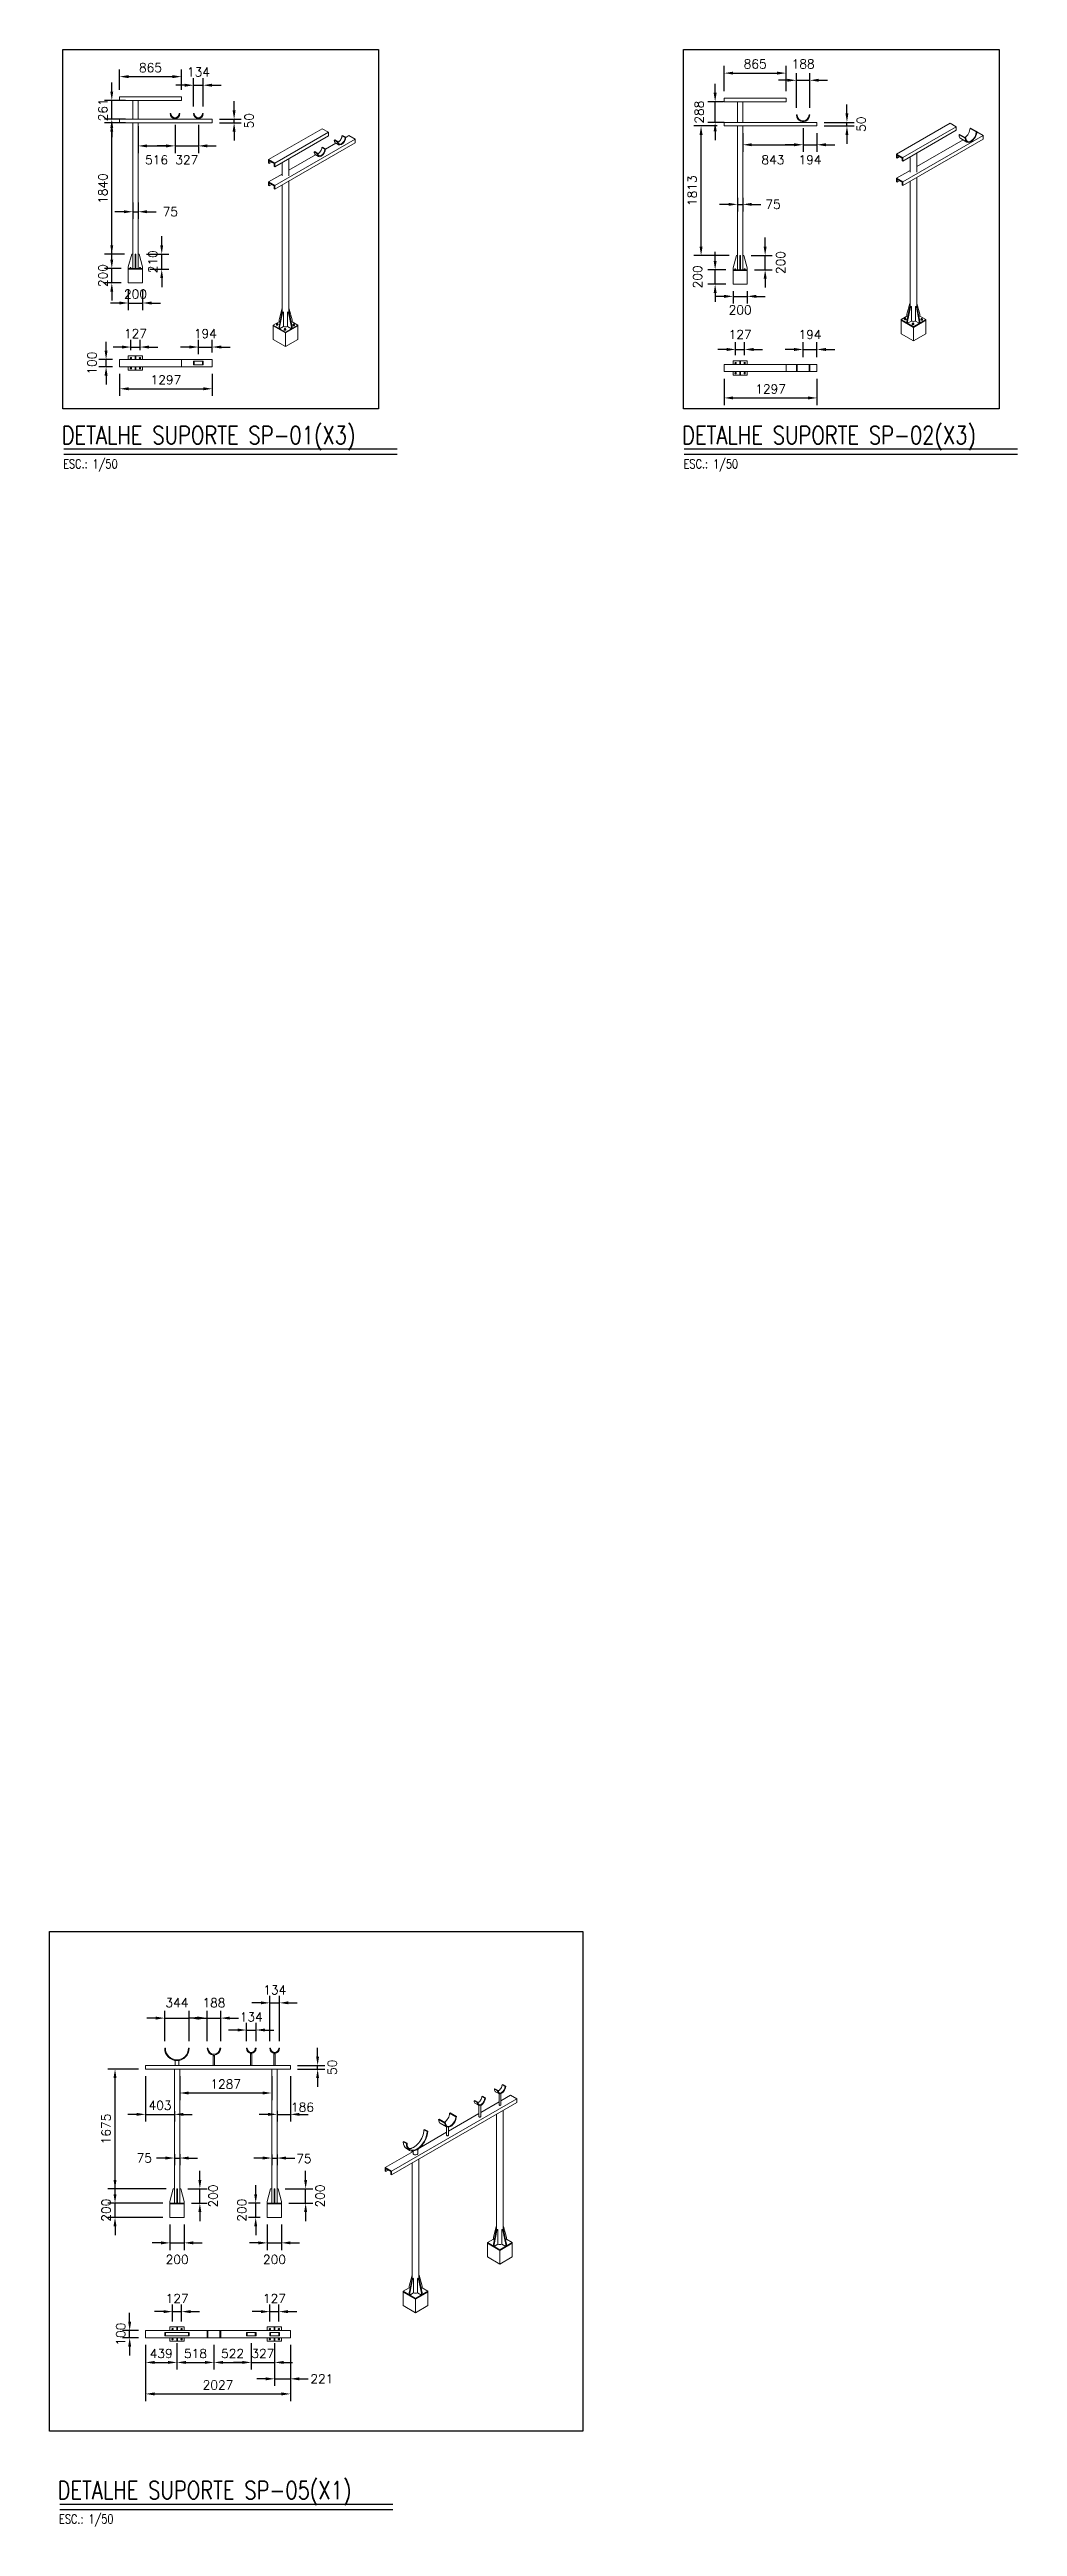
# Model space of a CAD drawing. Header units: millimetres. Extents: x -312439 to 477422, y -331570 to 212570.
# Drawn here: x 440668 to 454217, y 34045 to 68699 of the extents above; entities that cross this region are included whole.
import ezdxf
from ezdxf.enums import TextEntityAlignment as Align

# ---------------------------------------------------------------- set-up
doc = ezdxf.new("R2010")
doc.units = ezdxf.units.MM
for name, color, linetype in [('1', 7, 'Continuous'), ('2', 2, 'Continuous'), ('4', 4, 'Continuous')]:
    doc.layers.add(name, color=color, linetype=linetype)
doc.styles.add('ROMAND', font='ROMAND.SHX')
doc.styles.add('ROMANS', font='romans.shx', dxfattribs={"height": 187.5})
doc.dimstyles.new('1-50 (MILIMETRO)', dxfattribs={"dimscale": 0, "dimtxt": 125, "dimasz": 125, "dimexe": 100, "dimexo": 100, "dimgap": 50, "dimtad": 0, "dimdec": 0, "dimzin": 0, "dimdsep": 46, "dimtxsty": 'ROMAND', "dimcen": -390, "dimclrd": 1, "dimclre": 1, "dimclrt": 3, "dimadec": 0, "dimazin": 0, "dimtfac": 1, "dimtdec": 0, "dimtix": 1, "dimtmove": 2, "dimatfit": 2, "dimfxl": 1, "dimtvp": 1, "dimtolj": 1, "dimtzin": 0, "dimarcsym": 0})

msp = doc.modelspace()

# ---------------------------------------------------------------- texts
at = {"layer": '2', "color": 2, "style": 'ROMANS', "width": 0.8}
for s, p in [('DETALHE SUPORTE SP-01(X3)', (440838.492, 63304.749)), ('DETALHE SUPORTE SP-02(X3)', (449522.943, 63304.749)), ('DETALHE SUPORTE SP-05(X1)', (440781.087, 34552.716))]:
    msp.add_text(s, height=250, dxfattribs=at).set_placement(p, align=Align.MIDDLE_LEFT)
at = {"layer": '4', "color": 4, "style": 'ROMANS', "width": 0.8}
for p in [(440859.007, 62901.69), (449543.458, 62901.69), (440801.602, 34149.657)]:
    msp.add_text('ESC.: 1/50', height=125, dxfattribs=at).set_placement(p, align=Align.MIDDLE_LEFT)

# ---------------------------------------------------------------- blocks, each defined once
blk = doc.blocks.new('*D298')
at = {"color": 1, "lineweight": -2, "transparency": 16777216}
for p, q in [((441646, 65153), (441521, 65153)), ((441771, 65336), (441771, 65053)), ((441771, 65153), (441971, 65153)), ((441971, 65336), (441971, 65053)), ((442096, 65153), (442221, 65153))]:
    blk.add_line(p, q, dxfattribs=at)
at = {"color": 1, "transparency": 16777216}
for points in [[(441646, 65174), (441646, 65132), (441771, 65153)], [(442096, 65174), (442096, 65132), (441971, 65153)]]:
    blk.add_solid(points, dxfattribs=at)
at = {"layer": 'Defpoints', "color": 0, "transparency": 16777216}
for p in [(441771, 65436), (441971, 65436), (441971, 65153)]:
    blk.add_point(p, dxfattribs=at)
at = {"color": 3, "transparency": 16777216, "insert": (441871, 65278), "char_height": 125, "attachment_point": 5, "style": 'ROMAND'}
blk.add_mtext('\\A1;200', dxfattribs=at)
blk = doc.blocks.new('*D299')
at = {"color": 1, "lineweight": -2, "transparency": 16777216}
for p, q in [((441734, 67986), (441440, 67986)), ((441540, 68111), (441540, 68236)), ((441540, 67725), (441540, 67986)), ((441734, 67725), (441440, 67725)), ((441540, 67600), (441540, 67475))]:
    blk.add_line(p, q, dxfattribs=at)
at = {"color": 1, "transparency": 16777216}
for points in [[(441519, 68111), (441560, 68111), (441540, 67986)], [(441519, 67600), (441560, 67600), (441540, 67725)]]:
    blk.add_solid(points, dxfattribs=at)
at = {"layer": 'Defpoints', "color": 0, "transparency": 16777216}
for p in [(441540, 67986), (441834, 67986), (441834, 67725)]:
    blk.add_point(p, dxfattribs=at)
at = {"color": 3, "transparency": 16777216, "insert": (441415, 67856), "char_height": 125, "attachment_point": 5, "rotation": 90, "style": 'ROMAND'}
blk.add_mtext('\\A1;261', dxfattribs=at)
blk = doc.blocks.new('*D300')
at = {"color": 1, "lineweight": -2, "transparency": 16777216}
for p, q in [((441649, 68136), (441649, 68420)), ((441774, 68320), (442389, 68320)), ((442514, 68136), (442514, 68420))]:
    blk.add_line(p, q, dxfattribs=at)
at = {"color": 1, "transparency": 16777216}
for points in [[(441774, 68341), (441774, 68299), (441649, 68320)], [(442389, 68341), (442389, 68299), (442514, 68320)]]:
    blk.add_solid(points, dxfattribs=at)
at = {"layer": 'Defpoints', "color": 0, "transparency": 16777216}
for p in [(442514, 68320), (441649, 68036), (442514, 68036)]:
    blk.add_point(p, dxfattribs=at)
at = {"color": 3, "transparency": 16777216, "insert": (442081, 68445), "char_height": 125, "attachment_point": 5, "style": 'ROMAND'}
blk.add_mtext('\\A1;865', dxfattribs=at)
blk = doc.blocks.new('*D301')
at = {"color": 1, "lineweight": -2, "transparency": 16777216}
for p, q in [((442425, 67645), (442425, 67251)), ((442752, 67645), (442752, 67251)), ((442300, 67351), (442175, 67351)), ((442425, 67351), (442752, 67351)), ((442877, 67351), (443002, 67351))]:
    blk.add_line(p, q, dxfattribs=at)
at = {"color": 1, "transparency": 16777216}
for points in [[(442300, 67372), (442300, 67330), (442425, 67351)], [(442877, 67372), (442877, 67330), (442752, 67351)]]:
    blk.add_solid(points, dxfattribs=at)
at = {"layer": 'Defpoints', "color": 0, "transparency": 16777216}
for p in [(442425, 67745), (442752, 67745), (442752, 67351)]:
    blk.add_point(p, dxfattribs=at)
at = {"color": 3, "transparency": 16777216, "insert": (442589, 67156), "char_height": 125, "attachment_point": 5, "style": 'ROMAND'}
blk.add_mtext('\\A1;327', dxfattribs=at)
blk = doc.blocks.new('*D302')
at = {"color": 1, "lineweight": -2, "transparency": 16777216}
for p, q in [((441734, 67675), (441440, 67675)), ((441540, 65961), (441540, 67550)), ((441719, 65836), (441440, 65836))]:
    blk.add_line(p, q, dxfattribs=at)
at = {"color": 1, "transparency": 16777216}
for points in [[(441519, 67550), (441560, 67550), (441540, 67675)], [(441519, 65961), (441560, 65961), (441540, 65836)]]:
    blk.add_solid(points, dxfattribs=at)
at = {"layer": 'Defpoints', "color": 0, "transparency": 16777216}
for p in [(441540, 67675), (441834, 67675), (441819, 65836)]:
    blk.add_point(p, dxfattribs=at)
at = {"color": 3, "transparency": 16777216, "insert": (441415, 66755), "char_height": 125, "attachment_point": 5, "rotation": 90, "style": 'ROMAND'}
blk.add_mtext('\\A1;1840', dxfattribs=at)
blk = doc.blocks.new('*D303')
at = {"color": 1, "lineweight": -2, "transparency": 16777216}
for p, q in [((441540, 65761), (441540, 65886)), ((441671, 65636), (441440, 65636)), ((441540, 65436), (441540, 65636)), ((441671, 65436), (441440, 65436)), ((441540, 65311), (441540, 65186))]:
    blk.add_line(p, q, dxfattribs=at)
at = {"color": 1, "transparency": 16777216}
for points in [[(441519, 65761), (441560, 65761), (441540, 65636)], [(441519, 65311), (441560, 65311), (441540, 65436)]]:
    blk.add_solid(points, dxfattribs=at)
at = {"layer": 'Defpoints', "color": 0, "transparency": 16777216}
for p in [(441540, 65636), (441771, 65636), (441771, 65436)]:
    blk.add_point(p, dxfattribs=at)
at = {"color": 3, "transparency": 16777216, "insert": (441415, 65536), "char_height": 125, "attachment_point": 5, "rotation": 90, "style": 'ROMAND'}
blk.add_mtext('\\A1;200', dxfattribs=at)
blk = doc.blocks.new('*D304')
at = {"color": 1, "lineweight": -2, "transparency": 16777216}
for p, q in [((442239, 65961), (442239, 66086)), ((442024, 65836), (442339, 65836)), ((442071, 65626), (442339, 65626)), ((442239, 65626), (442239, 65836)), ((442239, 65501), (442239, 65376))]:
    blk.add_line(p, q, dxfattribs=at)
at = {"color": 1, "transparency": 16777216}
for points in [[(442218, 65961), (442259, 65961), (442239, 65836)], [(442218, 65501), (442259, 65501), (442239, 65626)]]:
    blk.add_solid(points, dxfattribs=at)
at = {"layer": 'Defpoints', "color": 0, "transparency": 16777216}
for p in [(441924, 65836), (441971, 65626), (442239, 65836)]:
    blk.add_point(p, dxfattribs=at)
at = {"color": 3, "transparency": 16777216, "insert": (442114, 65731), "char_height": 125, "attachment_point": 5, "rotation": 90, "style": 'ROMAND'}
blk.add_mtext('\\A1;210', dxfattribs=at)
blk = doc.blocks.new('*D305')
at = {"color": 1, "lineweight": -2, "transparency": 16777216}
for p, q in [((441909, 67625), (441909, 67251)), ((442425, 67645), (442425, 67251)), ((442034, 67351), (442300, 67351))]:
    blk.add_line(p, q, dxfattribs=at)
at = {"color": 1, "transparency": 16777216}
for points in [[(442034, 67372), (442034, 67330), (441909, 67351)], [(442300, 67372), (442300, 67330), (442425, 67351)]]:
    blk.add_solid(points, dxfattribs=at)
at = {"layer": 'Defpoints', "color": 0, "transparency": 16777216}
for p in [(441909, 67725), (442425, 67745), (442425, 67351)]:
    blk.add_point(p, dxfattribs=at)
at = {"color": 3, "transparency": 16777216, "insert": (442167, 67156), "char_height": 125, "attachment_point": 5, "style": 'ROMAND'}
blk.add_mtext('\\A1;516', dxfattribs=at)
blk = doc.blocks.new('*D306')
at = {"color": 1, "lineweight": -2, "transparency": 16777216}
for p, q in [((441649, 64162), (441649, 63853)), ((442946, 64162), (442946, 63853)), ((441774, 63953), (442821, 63953))]:
    blk.add_line(p, q, dxfattribs=at)
at = {"color": 1, "transparency": 16777216}
for points in [[(441774, 63974), (441774, 63932), (441649, 63953)], [(442821, 63974), (442821, 63932), (442946, 63953)]]:
    blk.add_solid(points, dxfattribs=at)
at = {"layer": 'Defpoints', "color": 0, "transparency": 16777216}
for p in [(441649, 64262), (442946, 64262), (442946, 63953)]:
    blk.add_point(p, dxfattribs=at)
at = {"color": 3, "transparency": 16777216, "insert": (442297, 64078), "char_height": 125, "attachment_point": 5, "style": 'ROMAND'}
blk.add_mtext('\\A1;1297', dxfattribs=at)
blk = doc.blocks.new('*D292')
at = {"color": 1, "lineweight": -2, "transparency": 16777216}
for p, q in [((442627, 64537), (442502, 64537)), ((442752, 64437), (442752, 64637)), ((442752, 64537), (442946, 64537)), ((442946, 64462), (442946, 64637)), ((443071, 64537), (443196, 64537))]:
    blk.add_line(p, q, dxfattribs=at)
at = {"color": 1, "transparency": 16777216}
for points in [[(442627, 64558), (442627, 64516), (442752, 64537)], [(443071, 64558), (443071, 64516), (442946, 64537)]]:
    blk.add_solid(points, dxfattribs=at)
at = {"layer": 'Defpoints', "color": 0, "transparency": 16777216}
for p in [(442946, 64537), (442752, 64337), (442946, 64362)]:
    blk.add_point(p, dxfattribs=at)
at = {"color": 3, "transparency": 16777216, "insert": (442849, 64725), "char_height": 125, "attachment_point": 5, "style": 'ROMAND'}
blk.add_mtext('\\A1;194', dxfattribs=at)
blk = doc.blocks.new('*D307')
at = {"color": 1, "lineweight": -2, "transparency": 16777216}
for p, q in [((441683, 64537), (441558, 64537)), ((441808, 64491), (441808, 64637)), ((441808, 64537), (441935, 64537)), ((441935, 64491), (441935, 64637)), ((442060, 64537), (442185, 64537))]:
    blk.add_line(p, q, dxfattribs=at)
at = {"color": 1, "transparency": 16777216}
for points in [[(441683, 64558), (441683, 64516), (441808, 64537)], [(442060, 64558), (442060, 64516), (441935, 64537)]]:
    blk.add_solid(points, dxfattribs=at)
at = {"layer": 'Defpoints', "color": 0, "transparency": 16777216}
for p in [(441935, 64537), (441808, 64391), (441935, 64391)]:
    blk.add_point(p, dxfattribs=at)
at = {"color": 3, "transparency": 16777216, "insert": (441871, 64725), "char_height": 125, "attachment_point": 5, "style": 'ROMAND'}
blk.add_mtext('\\A1;127', dxfattribs=at)
blk = doc.blocks.new('*D308')
at = {"color": 1, "lineweight": -2, "transparency": 16777216}
for p, q in [((450147, 64503), (450022, 64503)), ((450272, 64422), (450272, 64603)), ((450272, 64503), (450398, 64503)), ((450398, 64422), (450398, 64603)), ((450523, 64503), (450648, 64503))]:
    blk.add_line(p, q, dxfattribs=at)
at = {"color": 1, "transparency": 16777216}
for points in [[(450147, 64524), (450147, 64482), (450272, 64503)], [(450523, 64524), (450523, 64482), (450398, 64503)]]:
    blk.add_solid(points, dxfattribs=at)
at = {"layer": 'Defpoints', "color": 0, "transparency": 16777216}
for p in [(450398, 64503), (450272, 64322), (450398, 64322)]:
    blk.add_point(p, dxfattribs=at)
at = {"color": 3, "transparency": 16777216, "insert": (450335, 64712), "char_height": 125, "attachment_point": 5, "style": 'ROMAND'}
blk.add_mtext('\\A1;127', dxfattribs=at)
blk = doc.blocks.new('*D309')
at = {"color": 1, "lineweight": -2, "transparency": 16777216}
for p, q in [((451091, 64503), (450966, 64503)), ((451216, 64393), (451216, 64603)), ((451216, 64503), (451410, 64503)), ((451410, 64393), (451410, 64603)), ((451535, 64503), (451660, 64503))]:
    blk.add_line(p, q, dxfattribs=at)
at = {"color": 1, "transparency": 16777216}
for points in [[(451091, 64524), (451091, 64482), (451216, 64503)], [(451535, 64524), (451535, 64482), (451410, 64503)]]:
    blk.add_solid(points, dxfattribs=at)
at = {"layer": 'Defpoints', "color": 0, "transparency": 16777216}
for p in [(451410, 64503), (451216, 64293), (451410, 64293)]:
    blk.add_point(p, dxfattribs=at)
at = {"color": 3, "transparency": 16777216, "insert": (451313, 64712), "char_height": 125, "attachment_point": 5, "style": 'ROMAND'}
blk.add_mtext('\\A1;194', dxfattribs=at)
blk = doc.blocks.new('*D310')
at = {"color": 1, "lineweight": -2, "transparency": 16777216}
for p, q in [((450112, 64093), (450112, 63725)), ((450237, 63825), (451285, 63825)), ((451410, 64093), (451410, 63725))]:
    blk.add_line(p, q, dxfattribs=at)
at = {"color": 1, "transparency": 16777216}
for points in [[(450237, 63846), (450237, 63804), (450112, 63825)], [(451285, 63846), (451285, 63804), (451410, 63825)]]:
    blk.add_solid(points, dxfattribs=at)
at = {"layer": 'Defpoints', "color": 0, "transparency": 16777216}
for p in [(450112, 64193), (451410, 64193), (451410, 63825)]:
    blk.add_point(p, dxfattribs=at)
at = {"color": 3, "transparency": 16777216, "insert": (450761, 63950), "char_height": 125, "attachment_point": 5, "style": 'ROMAND'}
blk.add_mtext('\\A1;1297', dxfattribs=at)
blk = doc.blocks.new('*D311')
at = {"color": 1, "lineweight": -2, "transparency": 16777216}
for p, q in [((450110, 65246), (449985, 65246)), ((450235, 65318), (450235, 65146)), ((450235, 65246), (450435, 65246)), ((450435, 65318), (450435, 65146)), ((450560, 65246), (450685, 65246))]:
    blk.add_line(p, q, dxfattribs=at)
at = {"color": 1, "transparency": 16777216}
for points in [[(450110, 65267), (450110, 65225), (450235, 65246)], [(450560, 65267), (450560, 65225), (450435, 65246)]]:
    blk.add_solid(points, dxfattribs=at)
at = {"layer": 'Defpoints', "color": 0, "transparency": 16777216}
for p in [(450235, 65418), (450435, 65418), (450435, 65246)]:
    blk.add_point(p, dxfattribs=at)
at = {"color": 3, "transparency": 16777216, "insert": (450335, 65056), "char_height": 125, "attachment_point": 5, "style": 'ROMAND'}
blk.add_mtext('\\A1;200', dxfattribs=at)
blk = doc.blocks.new('*D312')
at = {"color": 1, "lineweight": -2, "transparency": 16777216}
for p, q in [((449985, 65743), (449985, 65868)), ((450135, 65618), (449885, 65618)), ((449985, 65418), (449985, 65618)), ((450135, 65418), (449885, 65418)), ((449985, 65293), (449985, 65168))]:
    blk.add_line(p, q, dxfattribs=at)
at = {"color": 1, "transparency": 16777216}
for points in [[(449964, 65743), (450006, 65743), (449985, 65618)], [(449964, 65293), (450006, 65293), (449985, 65418)]]:
    blk.add_solid(points, dxfattribs=at)
at = {"layer": 'Defpoints', "color": 0, "transparency": 16777216}
for p in [(449985, 65618), (450235, 65618), (450235, 65418)]:
    blk.add_point(p, dxfattribs=at)
at = {"color": 3, "transparency": 16777216, "insert": (449739, 65518), "char_height": 125, "attachment_point": 5, "rotation": 90, "style": 'ROMAND'}
blk.add_mtext('\\A1;200', dxfattribs=at)
blk = doc.blocks.new('*D313')
at = {"color": 1, "lineweight": -2, "transparency": 16777216}
for p, q in [((450685, 65943), (450685, 66068)), ((450488, 65818), (450785, 65818)), ((450535, 65618), (450785, 65618)), ((450685, 65618), (450685, 65818)), ((450685, 65493), (450685, 65368))]:
    blk.add_line(p, q, dxfattribs=at)
at = {"color": 1, "transparency": 16777216}
for points in [[(450664, 65943), (450706, 65943), (450685, 65818)], [(450664, 65493), (450706, 65493), (450685, 65618)]]:
    blk.add_solid(points, dxfattribs=at)
at = {"layer": 'Defpoints', "color": 0, "transparency": 16777216}
for p in [(450388, 65818), (450435, 65618), (450685, 65818)]:
    blk.add_point(p, dxfattribs=at)
at = {"color": 3, "transparency": 16777216, "insert": (450901, 65718), "char_height": 125, "attachment_point": 5, "rotation": 90, "style": 'ROMAND'}
blk.add_mtext('\\A1;200', dxfattribs=at)
blk = doc.blocks.new('*D314')
at = {"color": 1, "lineweight": -2, "transparency": 16777216}
for p, q in [((450012, 67630), (449688, 67630)), ((449788, 65943), (449788, 67505)), ((450183, 65818), (449688, 65818))]:
    blk.add_line(p, q, dxfattribs=at)
at = {"color": 1, "transparency": 16777216}
for points in [[(449767, 67505), (449809, 67505), (449788, 67630)], [(449767, 65943), (449809, 65943), (449788, 65818)]]:
    blk.add_solid(points, dxfattribs=at)
at = {"layer": 'Defpoints', "color": 0, "transparency": 16777216}
for p in [(449788, 67630), (450112, 67630), (450283, 65818)]:
    blk.add_point(p, dxfattribs=at)
at = {"color": 3, "transparency": 16777216, "insert": (449663, 66724), "char_height": 125, "attachment_point": 5, "rotation": 90, "style": 'ROMAND'}
blk.add_mtext('\\A1;1813', dxfattribs=at)
blk = doc.blocks.new('*D293')
at = {"color": 1, "lineweight": -2, "transparency": 16777216}
for p, q in [((450102, 67969), (449885, 67969)), ((449985, 68094), (449985, 68219)), ((449985, 67680), (449985, 67969)), ((450112, 67680), (449885, 67680)), ((449985, 67555), (449985, 67430))]:
    blk.add_line(p, q, dxfattribs=at)
at = {"color": 1, "transparency": 16777216}
for points in [[(449964, 68094), (450006, 68094), (449985, 67969)], [(449964, 67555), (450006, 67555), (449985, 67680)]]:
    blk.add_solid(points, dxfattribs=at)
at = {"layer": 'Defpoints', "color": 0, "transparency": 16777216}
for p in [(449985, 67969), (450202, 67969), (450212, 67680)]:
    blk.add_point(p, dxfattribs=at)
at = {"color": 3, "transparency": 16777216, "insert": (449761, 67824), "char_height": 125, "attachment_point": 5, "rotation": 90, "style": 'ROMAND'}
blk.add_mtext('\\A1;288', dxfattribs=at)
blk = doc.blocks.new('*D315')
at = {"color": 1, "lineweight": -2, "transparency": 16777216}
for p, q in [((443252, 67850), (443252, 67975)), ((443046, 67725), (443352, 67725)), ((443046, 67675), (443352, 67675)), ((443252, 67675), (443252, 67725)), ((443252, 67550), (443252, 67425))]:
    blk.add_line(p, q, dxfattribs=at)
at = {"color": 1, "transparency": 16777216}
for points in [[(443231, 67850), (443273, 67850), (443252, 67725)], [(443231, 67550), (443273, 67550), (443252, 67675)]]:
    blk.add_solid(points, dxfattribs=at)
at = {"layer": 'Defpoints', "color": 0, "transparency": 16777216}
for p in [(442946, 67725), (442946, 67675), (443252, 67725)]:
    blk.add_point(p, dxfattribs=at)
at = {"color": 3, "transparency": 16777216, "insert": (443461, 67702), "char_height": 125, "attachment_point": 5, "rotation": 90, "style": 'ROMAND'}
blk.add_mtext('\\A1;50', dxfattribs=at)
blk = doc.blocks.new('*D316')
at = {"color": 1, "lineweight": -2, "transparency": 16777216}
for p, q in [((441460, 64487), (441460, 64612)), ((441549, 64362), (441360, 64362)), ((441549, 64262), (441360, 64262)), ((441460, 64262), (441460, 64362)), ((441460, 64137), (441460, 64012))]:
    blk.add_line(p, q, dxfattribs=at)
at = {"color": 1, "transparency": 16777216}
for points in [[(441439, 64487), (441481, 64487), (441460, 64362)], [(441439, 64137), (441481, 64137), (441460, 64262)]]:
    blk.add_solid(points, dxfattribs=at)
at = {"layer": 'Defpoints', "color": 0, "transparency": 16777216}
for p in [(441460, 64362), (441649, 64362), (441649, 64262)]:
    blk.add_point(p, dxfattribs=at)
at = {"color": 3, "transparency": 16777216, "insert": (441263, 64312), "char_height": 125, "attachment_point": 5, "rotation": 90, "style": 'ROMAND'}
blk.add_mtext('\\A1;100', dxfattribs=at)
blk = doc.blocks.new('*D317')
at = {"color": 1, "lineweight": -2, "transparency": 16777216}
for p, q in [((450112, 68119), (450112, 68469)), ((450237, 68369), (450852, 68369)), ((450977, 68119), (450977, 68469))]:
    blk.add_line(p, q, dxfattribs=at)
at = {"color": 1, "transparency": 16777216}
for points in [[(450237, 68390), (450237, 68349), (450112, 68369)], [(450852, 68390), (450852, 68349), (450977, 68369)]]:
    blk.add_solid(points, dxfattribs=at)
at = {"layer": 'Defpoints', "color": 0, "transparency": 16777216}
for p in [(450977, 68369), (450112, 68019), (450977, 68019)]:
    blk.add_point(p, dxfattribs=at)
at = {"color": 3, "transparency": 16777216, "insert": (450545, 68497), "char_height": 125, "attachment_point": 5, "style": 'ROMAND'}
blk.add_mtext('\\A1;865', dxfattribs=at)
blk = doc.blocks.new('*D318')
at = {"color": 1, "lineweight": -2, "transparency": 16777216}
for p, q in [((451216, 67600), (451216, 67267)), ((450373, 67530), (450373, 67267)), ((450498, 67367), (451091, 67367))]:
    blk.add_line(p, q, dxfattribs=at)
at = {"color": 1, "transparency": 16777216}
for points in [[(450498, 67388), (450498, 67346), (450373, 67367)], [(451091, 67388), (451091, 67346), (451216, 67367)]]:
    blk.add_solid(points, dxfattribs=at)
at = {"layer": 'Defpoints', "color": 0, "transparency": 16777216}
for p in [(450373, 67630), (451216, 67700), (451216, 67367)]:
    blk.add_point(p, dxfattribs=at)
at = {"color": 3, "transparency": 16777216, "insert": (450794, 67156), "char_height": 125, "attachment_point": 5, "style": 'ROMAND'}
blk.add_mtext('\\A1;843', dxfattribs=at)
blk = doc.blocks.new('*D319')
at = {"color": 1, "lineweight": -2, "transparency": 16777216}
for p, q in [((451216, 67600), (451216, 67267)), ((451091, 67367), (450966, 67367)), ((451216, 67367), (451410, 67367)), ((451410, 67530), (451410, 67267)), ((451535, 67367), (451660, 67367))]:
    blk.add_line(p, q, dxfattribs=at)
at = {"color": 1, "transparency": 16777216}
for points in [[(451091, 67388), (451091, 67346), (451216, 67367)], [(451535, 67388), (451535, 67346), (451410, 67367)]]:
    blk.add_solid(points, dxfattribs=at)
at = {"layer": 'Defpoints', "color": 0, "transparency": 16777216}
for p in [(451216, 67700), (451410, 67630), (451410, 67367)]:
    blk.add_point(p, dxfattribs=at)
at = {"color": 3, "transparency": 16777216, "insert": (451313, 67156), "char_height": 125, "attachment_point": 5, "style": 'ROMAND'}
blk.add_mtext('\\A1;194', dxfattribs=at)
blk = doc.blocks.new('*D320')
at = {"color": 1, "lineweight": -2, "transparency": 16777216}
for p, q in [((451830, 67805), (451830, 67930)), ((451510, 67680), (451930, 67680)), ((451510, 67630), (451930, 67630)), ((451830, 67630), (451830, 67680)), ((451830, 67505), (451830, 67380))]:
    blk.add_line(p, q, dxfattribs=at)
at = {"color": 1, "transparency": 16777216}
for points in [[(451809, 67805), (451850, 67805), (451830, 67680)], [(451809, 67505), (451850, 67505), (451830, 67630)]]:
    blk.add_solid(points, dxfattribs=at)
at = {"layer": 'Defpoints', "color": 0, "transparency": 16777216}
for p in [(451410, 67680), (451410, 67630), (451830, 67680)]:
    blk.add_point(p, dxfattribs=at)
at = {"color": 3, "transparency": 16777216, "insert": (452029, 67655), "char_height": 125, "attachment_point": 5, "rotation": 90, "style": 'ROMAND'}
blk.add_mtext('\\A1;50', dxfattribs=at)
blk = doc.blocks.new('*D336')
at = {"color": 1, "lineweight": -2, "transparency": 16777216}
for p, q in [((442685, 67902), (442685, 68300)), ((442819, 67902), (442819, 68300)), ((442560, 68200), (442435, 68200)), ((442685, 68200), (442819, 68200)), ((442944, 68200), (443069, 68200))]:
    blk.add_line(p, q, dxfattribs=at)
at = {"color": 1, "transparency": 16777216}
for points in [[(442560, 68221), (442560, 68179), (442685, 68200)], [(442944, 68221), (442944, 68179), (442819, 68200)]]:
    blk.add_solid(points, dxfattribs=at)
at = {"layer": 'Defpoints', "color": 0, "transparency": 16777216}
for p in [(442819, 68200), (442685, 67802), (442819, 67802)]:
    blk.add_point(p, dxfattribs=at)
at = {"color": 3, "transparency": 16777216, "insert": (442752, 68385), "char_height": 125, "attachment_point": 5, "style": 'ROMAND'}
blk.add_mtext('\\A1;134', dxfattribs=at)
blk = doc.blocks.new('*D337')
at = {"color": 1, "lineweight": -2, "transparency": 16777216}
for p, q in [((450997, 68269), (450872, 68269)), ((451122, 67884), (451122, 68369)), ((451122, 68269), (451310, 68269)), ((451310, 67884), (451310, 68369)), ((451435, 68269), (451560, 68269))]:
    blk.add_line(p, q, dxfattribs=at)
at = {"color": 1, "transparency": 16777216}
for points in [[(450997, 68290), (450997, 68249), (451122, 68269)], [(451435, 68290), (451435, 68249), (451310, 68269)]]:
    blk.add_solid(points, dxfattribs=at)
at = {"layer": 'Defpoints', "color": 0, "transparency": 16777216}
for p in [(451310, 68269), (451122, 67784), (451310, 67784)]:
    blk.add_point(p, dxfattribs=at)
at = {"color": 3, "transparency": 16777216, "insert": (451216, 68497), "char_height": 125, "attachment_point": 5, "style": 'ROMAND'}
blk.add_mtext('\\A1;188', dxfattribs=at)
blk = doc.blocks.new('*D343')
at = {"color": 1, "lineweight": -2, "transparency": 16777216}
for p, q in [((450298, 66624), (450298, 66433)), ((450373, 66624), (450373, 66433)), ((450173, 66533), (450048, 66533)), ((450298, 66533), (450373, 66533)), ((450498, 66533), (450623, 66533))]:
    blk.add_line(p, q, dxfattribs=at)
at = {"color": 1, "transparency": 16777216}
for points in [[(450173, 66554), (450173, 66512), (450298, 66533)], [(450498, 66554), (450498, 66512), (450373, 66533)]]:
    blk.add_solid(points, dxfattribs=at)
at = {"layer": 'Defpoints', "color": 0, "transparency": 16777216}
for p in [(450298, 66724), (450373, 66724), (450373, 66533)]:
    blk.add_point(p, dxfattribs=at)
at = {"color": 3, "transparency": 16777216, "insert": (450795, 66533), "char_height": 125, "attachment_point": 5, "style": 'ROMAND'}
blk.add_mtext('\\A1;75', dxfattribs=at)
blk = doc.blocks.new('*D344')
at = {"color": 1, "lineweight": -2, "transparency": 16777216}
for p, q in [((441834, 66558), (441834, 66330)), ((441909, 66558), (441909, 66330)), ((441709, 66430), (441584, 66430)), ((441834, 66430), (441909, 66430)), ((442034, 66430), (442159, 66430))]:
    blk.add_line(p, q, dxfattribs=at)
at = {"color": 1, "transparency": 16777216}
for points in [[(441709, 66451), (441709, 66409), (441834, 66430)], [(442034, 66451), (442034, 66409), (441909, 66430)]]:
    blk.add_solid(points, dxfattribs=at)
at = {"layer": 'Defpoints', "color": 0, "transparency": 16777216}
for p in [(441834, 66658), (441909, 66658), (441909, 66430)]:
    blk.add_point(p, dxfattribs=at)
at = {"color": 3, "transparency": 16777216, "insert": (442359, 66430), "char_height": 125, "attachment_point": 5, "style": 'ROMAND'}
blk.add_mtext('\\A1;75', dxfattribs=at)
blk = doc.blocks.new('*D429')
at = {"color": 1, "lineweight": -2, "transparency": 16777216}
for p, q in [((444421, 40619), (444421, 40744)), ((444140, 40494), (444521, 40494)), ((444140, 40444), (444521, 40444)), ((444421, 40444), (444421, 40494)), ((444421, 40319), (444421, 40194))]:
    blk.add_line(p, q, dxfattribs=at)
at = {"color": 1, "transparency": 16777216}
for points in [[(444400, 40619), (444441, 40619), (444421, 40494)], [(444400, 40319), (444441, 40319), (444421, 40444)]]:
    blk.add_solid(points, dxfattribs=at)
at = {"layer": 'Defpoints', "color": 0, "transparency": 16777216}
for p in [(444040, 40494), (444040, 40444), (444421, 40494)]:
    blk.add_point(p, dxfattribs=at)
at = {"color": 3, "transparency": 16777216, "insert": (444625, 40469), "char_height": 125, "attachment_point": 5, "rotation": 90, "style": 'ROMAND'}
blk.add_mtext('\\A1;50', dxfattribs=at)
blk = doc.blocks.new('*D430')
at = {"color": 1, "lineweight": -2, "transparency": 16777216}
for p, q in [((442280, 40835), (442280, 41258)), ((442624, 40835), (442624, 41258)), ((442155, 41158), (442030, 41158)), ((442280, 41158), (442624, 41158)), ((442749, 41158), (442874, 41158))]:
    blk.add_line(p, q, dxfattribs=at)
at = {"color": 1, "transparency": 16777216}
for points in [[(442155, 41178), (442155, 41137), (442280, 41158)], [(442749, 41178), (442749, 41137), (442624, 41158)]]:
    blk.add_solid(points, dxfattribs=at)
at = {"layer": 'Defpoints', "color": 0, "transparency": 16777216}
for p in [(442624, 41158), (442280, 40735), (442624, 40735)]:
    blk.add_point(p, dxfattribs=at)
at = {"color": 3, "transparency": 16777216, "insert": (442452, 41372), "char_height": 125, "attachment_point": 5, "style": 'ROMAND'}
blk.add_mtext('\\A1;344', dxfattribs=at)
blk = doc.blocks.new('*D431')
at = {"color": 1, "lineweight": -2, "transparency": 16777216}
for p, q in [((442876, 40835), (442876, 41258)), ((443064, 40835), (443064, 41258)), ((442751, 41158), (442626, 41158)), ((442876, 41158), (443064, 41158)), ((443189, 41158), (443314, 41158))]:
    blk.add_line(p, q, dxfattribs=at)
at = {"color": 1, "transparency": 16777216}
for points in [[(442751, 41178), (442751, 41137), (442876, 41158)], [(443189, 41178), (443189, 41137), (443064, 41158)]]:
    blk.add_solid(points, dxfattribs=at)
at = {"layer": 'Defpoints', "color": 0, "transparency": 16777216}
for p in [(443064, 41158), (442876, 40735), (443064, 40735)]:
    blk.add_point(p, dxfattribs=at)
at = {"color": 3, "transparency": 16777216, "insert": (442970, 41372), "char_height": 125, "attachment_point": 5, "style": 'ROMAND'}
blk.add_mtext('\\A1;188', dxfattribs=at)
blk = doc.blocks.new('*D432')
at = {"color": 1, "lineweight": -2, "transparency": 16777216}
for p, q in [((443300, 40991), (443175, 40991)), ((443425, 40835), (443425, 41091)), ((443425, 40991), (443559, 40991)), ((443559, 40835), (443559, 41091)), ((443684, 40991), (443809, 40991))]:
    blk.add_line(p, q, dxfattribs=at)
at = {"color": 1, "transparency": 16777216}
for points in [[(443300, 41012), (443300, 40970), (443425, 40991)], [(443684, 41012), (443684, 40970), (443559, 40991)]]:
    blk.add_solid(points, dxfattribs=at)
at = {"layer": 'Defpoints', "color": 0, "transparency": 16777216}
for p in [(443559, 40991), (443425, 40735), (443559, 40735)]:
    blk.add_point(p, dxfattribs=at)
at = {"color": 3, "transparency": 16777216, "insert": (443492, 41174), "char_height": 125, "attachment_point": 5, "style": 'ROMAND'}
blk.add_mtext('\\A1;134', dxfattribs=at)
blk = doc.blocks.new('*D433')
at = {"color": 1, "lineweight": -2, "transparency": 16777216}
for p, q in [((442013, 36586), (442013, 36240)), ((442452, 36611), (442452, 36240)), ((442138, 36340), (442327, 36340))]:
    blk.add_line(p, q, dxfattribs=at)
at = {"color": 1, "transparency": 16777216}
for points in [[(442138, 36361), (442138, 36320), (442013, 36340)], [(442327, 36361), (442327, 36320), (442452, 36340)]]:
    blk.add_solid(points, dxfattribs=at)
at = {"layer": 'Defpoints', "color": 0, "transparency": 16777216}
for p in [(442013, 36686), (442452, 36711), (442452, 36340)]:
    blk.add_point(p, dxfattribs=at)
at = {"color": 3, "transparency": 16777216, "insert": (442232, 36465), "char_height": 125, "attachment_point": 5, "style": 'ROMAND'}
blk.add_mtext('\\A1;439', dxfattribs=at)
blk = doc.blocks.new('*D434')
at = {"color": 1, "lineweight": -2, "transparency": 16777216}
for p, q in [((442452, 36611), (442452, 36240)), ((442970, 36586), (442970, 36240)), ((442577, 36340), (442845, 36340))]:
    blk.add_line(p, q, dxfattribs=at)
at = {"color": 1, "transparency": 16777216}
for points in [[(442577, 36361), (442577, 36320), (442452, 36340)], [(442845, 36361), (442845, 36320), (442970, 36340)]]:
    blk.add_solid(points, dxfattribs=at)
at = {"layer": 'Defpoints', "color": 0, "transparency": 16777216}
for p in [(442452, 36711), (442970, 36686), (442970, 36340)]:
    blk.add_point(p, dxfattribs=at)
at = {"color": 3, "transparency": 16777216, "insert": (442711, 36465), "char_height": 125, "attachment_point": 5, "style": 'ROMAND'}
blk.add_mtext('\\A1;518', dxfattribs=at)
blk = doc.blocks.new('*D435')
at = {"color": 1, "lineweight": -2, "transparency": 16777216}
for p, q in [((442970, 36586), (442970, 36240)), ((443492, 36611), (443492, 36240)), ((443095, 36340), (443367, 36340))]:
    blk.add_line(p, q, dxfattribs=at)
at = {"color": 1, "transparency": 16777216}
for points in [[(443095, 36361), (443095, 36320), (442970, 36340)], [(443367, 36361), (443367, 36320), (443492, 36340)]]:
    blk.add_solid(points, dxfattribs=at)
at = {"layer": 'Defpoints', "color": 0, "transparency": 16777216}
for p in [(442970, 36686), (443492, 36711), (443492, 36340)]:
    blk.add_point(p, dxfattribs=at)
at = {"color": 3, "transparency": 16777216, "insert": (443231, 36465), "char_height": 125, "attachment_point": 5, "style": 'ROMAND'}
blk.add_mtext('\\A1;522', dxfattribs=at)
blk = doc.blocks.new('*D436')
at = {"color": 1, "lineweight": -2, "transparency": 16777216}
for p, q in [((443819, 36611), (443819, 36240)), ((443367, 36340), (443242, 36340)), ((443492, 36340), (443819, 36340)), ((443944, 36340), (444069, 36340))]:
    blk.add_line(p, q, dxfattribs=at)
at = {"color": 1, "transparency": 16777216}
for points in [[(443367, 36361), (443367, 36320), (443492, 36340)], [(443944, 36361), (443944, 36320), (443819, 36340)]]:
    blk.add_solid(points, dxfattribs=at)
at = {"layer": 'Defpoints', "color": 0, "transparency": 16777216}
for p in [(443819, 36711), (443492, 36340), (443819, 36340)]:
    blk.add_point(p, dxfattribs=at)
at = {"color": 3, "transparency": 16777216, "insert": (443655, 36465), "char_height": 125, "attachment_point": 5, "style": 'ROMAND'}
blk.add_mtext('\\A1;327', dxfattribs=at)
blk = doc.blocks.new('*D437')
at = {"color": 1, "lineweight": -2, "transparency": 16777216}
for p, q in [((443819, 36611), (443819, 36011)), ((444040, 36586), (444040, 36011)), ((443694, 36111), (443569, 36111)), ((443819, 36111), (444040, 36111)), ((444165, 36111), (444290, 36111))]:
    blk.add_line(p, q, dxfattribs=at)
at = {"color": 1, "transparency": 16777216}
for points in [[(443694, 36132), (443694, 36090), (443819, 36111)], [(444165, 36132), (444165, 36090), (444040, 36111)]]:
    blk.add_solid(points, dxfattribs=at)
at = {"layer": 'Defpoints', "color": 0, "transparency": 16777216}
for p in [(443819, 36711), (444040, 36686), (444040, 36111)]:
    blk.add_point(p, dxfattribs=at)
at = {"color": 3, "transparency": 16777216, "insert": (444480, 36111), "char_height": 125, "attachment_point": 5, "style": 'ROMAND'}
blk.add_mtext('\\A1;221', dxfattribs=at)
blk = doc.blocks.new('*D427')
at = {"color": 1, "lineweight": -2, "transparency": 16777216}
for p, q in [((442013, 36586), (442013, 35800)), ((444040, 36586), (444040, 35800)), ((442138, 35900), (443915, 35900))]:
    blk.add_line(p, q, dxfattribs=at)
at = {"color": 1, "transparency": 16777216}
for points in [[(442138, 35921), (442138, 35879), (442013, 35900)], [(443915, 35921), (443915, 35879), (444040, 35900)]]:
    blk.add_solid(points, dxfattribs=at)
at = {"layer": 'Defpoints', "color": 0, "transparency": 16777216}
for p in [(442013, 36686), (444040, 36686), (444040, 35900)]:
    blk.add_point(p, dxfattribs=at)
at = {"color": 3, "transparency": 16777216, "insert": (443026, 36025), "char_height": 125, "attachment_point": 5, "style": 'ROMAND'}
blk.add_mtext('\\A1;2027', dxfattribs=at)
blk = doc.blocks.new('*D438')
at = {"color": 1, "lineweight": -2, "transparency": 16777216}
for p, q in [((441913, 36786), (441690, 36786)), ((441790, 36911), (441790, 37036)), ((441790, 36686), (441790, 36786)), ((441913, 36686), (441690, 36686)), ((441790, 36561), (441790, 36436))]:
    blk.add_line(p, q, dxfattribs=at)
at = {"color": 1, "transparency": 16777216}
for points in [[(441769, 36911), (441811, 36911), (441790, 36786)], [(441769, 36561), (441811, 36561), (441790, 36686)]]:
    blk.add_solid(points, dxfattribs=at)
at = {"layer": 'Defpoints', "color": 0, "transparency": 16777216}
for p in [(441790, 36786), (442013, 36786), (442013, 36686)]:
    blk.add_point(p, dxfattribs=at)
at = {"color": 3, "transparency": 16777216, "insert": (441665, 36736), "char_height": 125, "attachment_point": 5, "rotation": 90, "style": 'ROMAND'}
blk.add_mtext('\\A1;100', dxfattribs=at)
blk = doc.blocks.new('*D439')
at = {"color": 1, "lineweight": -2, "transparency": 16777216}
for p, q in [((442390, 36915), (442390, 37151)), ((442517, 36915), (442517, 37151)), ((442265, 37051), (442140, 37051)), ((442390, 37051), (442517, 37051)), ((442642, 37051), (442767, 37051))]:
    blk.add_line(p, q, dxfattribs=at)
at = {"color": 1, "transparency": 16777216}
for points in [[(442265, 37072), (442265, 37030), (442390, 37051)], [(442642, 37072), (442642, 37030), (442517, 37051)]]:
    blk.add_solid(points, dxfattribs=at)
at = {"layer": 'Defpoints', "color": 0, "transparency": 16777216}
for p in [(442390, 36815), (442517, 37051), (442517, 36815)]:
    blk.add_point(p, dxfattribs=at)
at = {"color": 3, "transparency": 16777216, "insert": (442454, 37235), "char_height": 125, "attachment_point": 5, "style": 'ROMAND'}
blk.add_mtext('\\A1;127', dxfattribs=at)
blk = doc.blocks.new('*D440')
at = {"color": 1, "lineweight": -2, "transparency": 16777216}
for p, q in [((443753, 36915), (443753, 37151)), ((443879, 36915), (443879, 37151)), ((443628, 37051), (443503, 37051)), ((443753, 37051), (443879, 37051)), ((444004, 37051), (444129, 37051))]:
    blk.add_line(p, q, dxfattribs=at)
at = {"color": 1, "transparency": 16777216}
for points in [[(443628, 37072), (443628, 37030), (443753, 37051)], [(444004, 37072), (444004, 37030), (443879, 37051)]]:
    blk.add_solid(points, dxfattribs=at)
at = {"layer": 'Defpoints', "color": 0, "transparency": 16777216}
for p in [(443753, 36815), (443879, 37051), (443879, 36815)]:
    blk.add_point(p, dxfattribs=at)
at = {"color": 3, "transparency": 16777216, "insert": (443816, 37235), "char_height": 125, "attachment_point": 5, "style": 'ROMAND'}
blk.add_mtext('\\A1;127', dxfattribs=at)
blk = doc.blocks.new('*D441')
at = {"color": 1, "lineweight": -2, "transparency": 16777216}
for p, q in [((443627, 41371), (443502, 41371)), ((443752, 40835), (443752, 41471)), ((443752, 41371), (443886, 41371)), ((443886, 40835), (443886, 41471)), ((444011, 41371), (444136, 41371))]:
    blk.add_line(p, q, dxfattribs=at)
at = {"color": 1, "transparency": 16777216}
for points in [[(443627, 41392), (443627, 41351), (443752, 41371)], [(444011, 41392), (444011, 41351), (443886, 41371)]]:
    blk.add_solid(points, dxfattribs=at)
at = {"layer": 'Defpoints', "color": 0, "transparency": 16777216}
for p in [(443886, 41371), (443752, 40735), (443886, 40735)]:
    blk.add_point(p, dxfattribs=at)
at = {"color": 3, "transparency": 16777216, "insert": (443820, 41552), "char_height": 125, "attachment_point": 5, "style": 'ROMAND'}
blk.add_mtext('\\A1;134', dxfattribs=at)
blk = doc.blocks.new('*D442')
at = {"color": 1, "lineweight": -2, "transparency": 16777216}
for p, q in [((442013, 40344), (442013, 39711)), ((442416, 39858), (442416, 39711)), ((441888, 39811), (441763, 39811)), ((442013, 39811), (442416, 39811)), ((442541, 39811), (442666, 39811))]:
    blk.add_line(p, q, dxfattribs=at)
at = {"color": 1, "transparency": 16777216}
for points in [[(441888, 39832), (441888, 39790), (442013, 39811)], [(442541, 39832), (442541, 39790), (442416, 39811)]]:
    blk.add_solid(points, dxfattribs=at)
at = {"layer": 'Defpoints', "color": 0, "transparency": 16777216}
for p in [(442013, 40444), (442416, 39958), (442416, 39811)]:
    blk.add_point(p, dxfattribs=at)
at = {"color": 3, "transparency": 16777216, "insert": (442215, 39936), "char_height": 125, "attachment_point": 5, "style": 'ROMAND'}
blk.add_mtext('\\A1;403', dxfattribs=at)
blk = doc.blocks.new('*D443')
at = {"color": 1, "lineweight": -2, "transparency": 16777216}
for p, q in [((442491, 40344), (442491, 40010)), ((443778, 40344), (443778, 40010)), ((442616, 40110), (443653, 40110))]:
    blk.add_line(p, q, dxfattribs=at)
at = {"color": 1, "transparency": 16777216}
for points in [[(442616, 40131), (442616, 40089), (442491, 40110)], [(443653, 40131), (443653, 40089), (443778, 40110)]]:
    blk.add_solid(points, dxfattribs=at)
at = {"layer": 'Defpoints', "color": 0, "transparency": 16777216}
for p in [(442491, 40444), (443778, 40444), (443778, 40110)]:
    blk.add_point(p, dxfattribs=at)
at = {"color": 3, "transparency": 16777216, "insert": (443135, 40235), "char_height": 125, "attachment_point": 5, "style": 'ROMAND'}
blk.add_mtext('\\A1;1287', dxfattribs=at)
blk = doc.blocks.new('*D428')
at = {"color": 1, "lineweight": -2, "transparency": 16777216}
for p, q in [((444040, 40344), (444040, 39711)), ((443853, 39861), (443853, 39711)), ((443728, 39811), (443603, 39811)), ((443853, 39811), (444040, 39811)), ((444165, 39811), (444290, 39811))]:
    blk.add_line(p, q, dxfattribs=at)
at = {"color": 1, "transparency": 16777216}
for points in [[(443728, 39832), (443728, 39790), (443853, 39811)], [(444165, 39832), (444165, 39790), (444040, 39811)]]:
    blk.add_solid(points, dxfattribs=at)
at = {"layer": 'Defpoints', "color": 0, "transparency": 16777216}
for p in [(444040, 40444), (443853, 39961), (444040, 39811)]:
    blk.add_point(p, dxfattribs=at)
at = {"color": 3, "transparency": 16777216, "insert": (444209, 39912), "char_height": 125, "attachment_point": 5, "style": 'ROMAND'}
blk.add_mtext('\\A1;186', dxfattribs=at)
blk = doc.blocks.new('*D444')
at = {"color": 1, "lineweight": -2, "transparency": 16777216}
for p, q in [((441913, 40444), (441485, 40444)), ((441585, 38894), (441585, 40319)), ((442301, 38769), (441485, 38769))]:
    blk.add_line(p, q, dxfattribs=at)
at = {"color": 1, "transparency": 16777216}
for points in [[(441564, 40319), (441606, 40319), (441585, 40444)], [(441564, 38894), (441606, 38894), (441585, 38769)]]:
    blk.add_solid(points, dxfattribs=at)
at = {"layer": 'Defpoints', "color": 0, "transparency": 16777216}
for p in [(441585, 40444), (442013, 40444), (442401, 38769)]:
    blk.add_point(p, dxfattribs=at)
at = {"color": 3, "transparency": 16777216, "insert": (441460, 39606), "char_height": 125, "attachment_point": 5, "rotation": 90, "style": 'ROMAND'}
blk.add_mtext('\\A1;1675', dxfattribs=at)
blk = doc.blocks.new('*D445')
at = {"color": 1, "lineweight": -2, "transparency": 16777216}
for p, q in [((441585, 38694), (441585, 38819)), ((442254, 38569), (441485, 38569)), ((441585, 38369), (441585, 38569)), ((442254, 38369), (441485, 38369)), ((441585, 38244), (441585, 38119))]:
    blk.add_line(p, q, dxfattribs=at)
at = {"color": 1, "transparency": 16777216}
for points in [[(441564, 38694), (441606, 38694), (441585, 38569)], [(441564, 38244), (441606, 38244), (441585, 38369)]]:
    blk.add_solid(points, dxfattribs=at)
at = {"layer": 'Defpoints', "color": 0, "transparency": 16777216}
for p in [(441585, 38569), (442354, 38569), (442354, 38369)]:
    blk.add_point(p, dxfattribs=at)
at = {"color": 3, "transparency": 16777216, "insert": (441460, 38469), "char_height": 125, "attachment_point": 5, "rotation": 90, "style": 'ROMAND'}
blk.add_mtext('\\A1;200', dxfattribs=at)
blk = doc.blocks.new('*D446')
at = {"color": 1, "lineweight": -2, "transparency": 16777216}
for p, q in [((442354, 38269), (442354, 37913)), ((442554, 38269), (442554, 37913)), ((442229, 38013), (442104, 38013)), ((442354, 38013), (442554, 38013)), ((442679, 38013), (442804, 38013))]:
    blk.add_line(p, q, dxfattribs=at)
at = {"color": 1, "transparency": 16777216}
for points in [[(442229, 38034), (442229, 37992), (442354, 38013)], [(442679, 38034), (442679, 37992), (442554, 38013)]]:
    blk.add_solid(points, dxfattribs=at)
at = {"layer": 'Defpoints', "color": 0, "transparency": 16777216}
for p in [(442354, 38369), (442554, 38369), (442554, 38013)]:
    blk.add_point(p, dxfattribs=at)
at = {"color": 3, "transparency": 16777216, "insert": (442454, 37781), "char_height": 125, "attachment_point": 5, "style": 'ROMAND'}
blk.add_mtext('\\A1;200', dxfattribs=at)
blk = doc.blocks.new('*D447')
at = {"color": 1, "lineweight": -2, "transparency": 16777216}
for p, q in [((443716, 38269), (443716, 37913)), ((443916, 38269), (443916, 37913)), ((443591, 38013), (443466, 38013)), ((443716, 38013), (443916, 38013)), ((444041, 38013), (444166, 38013))]:
    blk.add_line(p, q, dxfattribs=at)
at = {"color": 1, "transparency": 16777216}
for points in [[(443591, 38034), (443591, 37992), (443716, 38013)], [(444041, 38034), (444041, 37992), (443916, 38013)]]:
    blk.add_solid(points, dxfattribs=at)
at = {"layer": 'Defpoints', "color": 0, "transparency": 16777216}
for p in [(443716, 38369), (443916, 38369), (443916, 38013)]:
    blk.add_point(p, dxfattribs=at)
at = {"color": 3, "transparency": 16777216, "insert": (443816, 37781), "char_height": 125, "attachment_point": 5, "style": 'ROMAND'}
blk.add_mtext('\\A1;200', dxfattribs=at)
blk = doc.blocks.new('*D448')
at = {"color": 1, "lineweight": -2, "transparency": 16777216}
for p, q in [((442773, 38894), (442773, 39019)), ((442606, 38769), (442873, 38769)), ((442654, 38569), (442873, 38569)), ((442773, 38569), (442773, 38769)), ((442773, 38444), (442773, 38319))]:
    blk.add_line(p, q, dxfattribs=at)
at = {"color": 1, "transparency": 16777216}
for points in [[(442752, 38894), (442793, 38894), (442773, 38769)], [(442752, 38444), (442793, 38444), (442773, 38569)]]:
    blk.add_solid(points, dxfattribs=at)
at = {"layer": 'Defpoints', "color": 0, "transparency": 16777216}
for p in [(442506, 38769), (442554, 38569), (442773, 38769)]:
    blk.add_point(p, dxfattribs=at)
at = {"color": 3, "transparency": 16777216, "insert": (442958, 38669), "char_height": 125, "attachment_point": 5, "rotation": 90, "style": 'ROMAND'}
blk.add_mtext('\\A1;200', dxfattribs=at)
blk = doc.blocks.new('*D449')
at = {"color": 1, "lineweight": -2, "transparency": 16777216}
for p, q in [((443554, 38694), (443554, 38819)), ((443616, 38569), (443454, 38569)), ((443554, 38369), (443554, 38569)), ((443616, 38369), (443454, 38369)), ((443554, 38244), (443554, 38119))]:
    blk.add_line(p, q, dxfattribs=at)
at = {"color": 1, "transparency": 16777216}
for points in [[(443533, 38694), (443575, 38694), (443554, 38569)], [(443533, 38244), (443575, 38244), (443554, 38369)]]:
    blk.add_solid(points, dxfattribs=at)
at = {"layer": 'Defpoints', "color": 0, "transparency": 16777216}
for p in [(443554, 38569), (443716, 38569), (443716, 38369)]:
    blk.add_point(p, dxfattribs=at)
at = {"color": 3, "transparency": 16777216, "insert": (443360, 38469), "char_height": 125, "attachment_point": 5, "rotation": 90, "style": 'ROMAND'}
blk.add_mtext('\\A1;200', dxfattribs=at)
blk = doc.blocks.new('*D450')
at = {"color": 1, "lineweight": -2, "transparency": 16777216}
for p, q in [((444253, 38894), (444253, 39019)), ((443968, 38769), (444353, 38769)), ((444016, 38569), (444353, 38569)), ((444253, 38569), (444253, 38769)), ((444253, 38444), (444253, 38319))]:
    blk.add_line(p, q, dxfattribs=at)
at = {"color": 1, "transparency": 16777216}
for points in [[(444232, 38894), (444274, 38894), (444253, 38769)], [(444232, 38444), (444274, 38444), (444253, 38569)]]:
    blk.add_solid(points, dxfattribs=at)
at = {"layer": 'Defpoints', "color": 0, "transparency": 16777216}
for p in [(443868, 38769), (443916, 38569), (444253, 38769)]:
    blk.add_point(p, dxfattribs=at)
at = {"color": 3, "transparency": 16777216, "insert": (444455, 38669), "char_height": 125, "attachment_point": 5, "rotation": 90, "style": 'ROMAND'}
blk.add_mtext('\\A1;200', dxfattribs=at)
blk = doc.blocks.new('*D451')
at = {"color": 1, "lineweight": -2, "transparency": 16777216}
for p, q in [((442291, 39200), (442166, 39200)), ((442416, 39252), (442416, 39100)), ((442416, 39200), (442491, 39200)), ((442491, 39252), (442491, 39100)), ((442616, 39200), (442741, 39200))]:
    blk.add_line(p, q, dxfattribs=at)
at = {"color": 1, "transparency": 16777216}
for points in [[(442291, 39221), (442291, 39179), (442416, 39200)], [(442616, 39221), (442616, 39179), (442491, 39200)]]:
    blk.add_solid(points, dxfattribs=at)
at = {"layer": 'Defpoints', "color": 0, "transparency": 16777216}
for p in [(442416, 39352), (442491, 39352), (442491, 39200)]:
    blk.add_point(p, dxfattribs=at)
at = {"color": 3, "transparency": 16777216, "insert": (441994, 39200), "char_height": 125, "attachment_point": 5, "style": 'ROMAND'}
blk.add_mtext('\\A1;75', dxfattribs=at)
blk = doc.blocks.new('*D452')
at = {"color": 1, "lineweight": -2, "transparency": 16777216}
for p, q in [((443653, 39200), (443528, 39200)), ((443778, 39249), (443778, 39100)), ((443778, 39200), (443853, 39200)), ((443853, 39249), (443853, 39100)), ((443978, 39200), (444103, 39200))]:
    blk.add_line(p, q, dxfattribs=at)
at = {"color": 1, "transparency": 16777216}
for points in [[(443653, 39221), (443653, 39179), (443778, 39200)], [(443978, 39221), (443978, 39179), (443853, 39200)]]:
    blk.add_solid(points, dxfattribs=at)
at = {"layer": 'Defpoints', "color": 0, "transparency": 16777216}
for p in [(443778, 39349), (443853, 39349), (443853, 39200)]:
    blk.add_point(p, dxfattribs=at)
at = {"color": 3, "transparency": 16777216, "insert": (444228, 39192), "char_height": 125, "attachment_point": 5, "style": 'ROMAND'}
blk.add_mtext('\\A1;75', dxfattribs=at)

# ---------------------------------------------------------------- dimensions: what is measured, and where the dimension line sits
for base, p1, p2, picture, middle in [((442513.648, 68320.262), (441648.541, 68036.392), (442513.648, 68036.392), '*D300', (442081.094, 68445.262)), ((441971.386, 65153.325), (441771.386, 65435.57), (441971.386, 65435.57), '*D298', (441871.386, 65278.325)), ((442945.861, 63953.193), (441648.541, 64262.261), (442945.861, 64262.261), '*D306', (442297.201, 64078.193)), ((451409.503, 63824.978), (450112.182, 64192.711), (451409.503, 64192.711), '*D310', (450760.842, 63949.978)), ((442416.241, 39811.106), (442012.989, 40443.68), (442416.241, 39958.473), '*D442', (442214.615, 39936.106)), ((443778.472, 40110.071), (442491.241, 40443.68), (443778.472, 40443.68), '*D443', (443134.857, 40235.071)), ((442451.918, 36340.391), (442012.989, 36686.225), (442451.918, 36711.225), '*D433', (442232.454, 36465.391)), ((444039.572, 35900.133), (442012.989, 36686.225), (444039.572, 36686.225), '*D427', (443026.281, 36025.133)), ((442969.777, 36340.391), (442451.918, 36711.225), (442969.777, 36686.225), '*D434', (442710.847, 36465.391)), ((443491.868, 36340.391), (442969.777, 36686.225), (443491.868, 36711.225), '*D435', (443230.822, 36465.391)), ((443818.91, 36340.391), (443491.868, 36340.391), (443818.91, 36711.225), '*D436', (443655.389, 36465.391))]:
    dim = msp.add_linear_dim(base=base, p1=p1, p2=p2, dimstyle='1-50 (MILIMETRO)', override={"dimscale": 1})
    dim.commit()
    dim.dimension.update_dxf_attribs({"geometry": picture, "text_midpoint": middle})
for base, p1, p2, picture, middle in [((442819.271, 68200.043), (442684.971, 67802.238), (442819.271, 67802.238), '*D336', (442752.121, 68385.167)), ((450977.289, 68369.346), (450112.182, 68018.631), (450977.289, 68018.631), '*D317', (450544.736, 68497.047)), ((451309.913, 68269.346), (451121.613, 67784.479), (451309.913, 67784.479), '*D337', (451215.763, 68497.047)), ((442425.121, 67350.667), (441908.886, 67725.088), (442425.121, 67745.088), '*D305', (442167.003, 67155.795)), ((442752.121, 67350.667), (442425.121, 67745.088), (442752.121, 67745.088), '*D301', (442588.621, 67155.795)), ((451215.763, 67366.869), (450372.527, 67630.329), (451215.763, 67700.329), '*D318', (450794.145, 67156.03)), ((451409.503, 67366.869), (451215.763, 67700.329), (451409.503, 67630.329), '*D319', (451312.633, 67156.03)), ((441908.886, 66430.231), (441833.886, 66658.323), (441908.886, 66658.323), '*D344', (442359.159, 66430.231)), ((450372.527, 66533.323), (450297.527, 66724.069), (450372.527, 66724.069), '*D343', (450794.977, 66533.323)), ((450435.027, 65246.059), (450235.027, 65417.809), (450435.027, 65417.809), '*D311', (450335.027, 65055.943)), ((441934.781, 64536.959), (441807.99, 64391.372), (441934.781, 64391.372), '*D307', (441871.386, 64725.024)), ((442945.861, 64536.959), (442752.121, 64337.261), (442945.861, 64362.261), '*D292', (442848.991, 64725.024)), ((450398.423, 64503.071), (450271.632, 64321.822), (450398.423, 64321.822), '*D308', (450335.027, 64712.045)), ((451409.503, 64503.071), (451215.763, 64292.711), (451409.503, 64292.711), '*D309', (451312.633, 64712.045)), ((443886.06, 41371.338), (443751.76, 40735.193), (443886.06, 40735.193), '*D441', (443820.46, 41551.878)), ((442623.818, 41157.538), (442280.018, 40735.18), (442623.818, 40735.18), '*D430', (442451.918, 41372.071)), ((443063.927, 41157.538), (442875.627, 40735.193), (443063.927, 40735.193), '*D431', (442969.777, 41372.071)), ((443559.018, 40991.133), (443424.718, 40735.193), (443559.018, 40735.193), '*D432', (443491.868, 41173.621)), ((444039.572, 39811.106), (443853.472, 39960.56), (444039.572, 40443.68), '*D428', (444209.372, 39912.367)), ((442491.241, 39199.889), (442416.241, 39351.58), (442491.241, 39351.58), '*D451', (441993.908, 39199.889)), ((443853.472, 39199.889), (443778.472, 39349.311), (443853.472, 39349.311), '*D452', (444227.838, 39192.035)), ((442553.741, 38012.838), (442353.741, 38368.52), (442553.741, 38368.52), '*D446', (442453.741, 37780.905)), ((443915.972, 38012.838), (443715.972, 38368.52), (443915.972, 38368.52), '*D447', (443815.972, 37780.905)), ((442517.137, 37051.083), (442390.346, 36815.337), (442517.137, 36815.337), '*D439', (442453.741, 37235.12)), ((443879.368, 37051.083), (443752.577, 36815.337), (443879.368, 36815.337), '*D440', (443815.972, 37235.12)), ((444039.572, 36111.174), (443818.91, 36711.225), (444039.572, 36686.225), '*D437', (444479.821, 36111.174))]:
    dim = msp.add_linear_dim(base=base, p1=p1, p2=p2, dimstyle='1-50 (MILIMETRO)', override={"dimscale": 1})
    dim.commit()
    dim.dimension.update_dxf_attribs({"geometry": picture, "text_midpoint": middle, "dimtype": 160})
for base, p1, p2, picture, middle in [((441539.606, 67986.392), (441833.886, 67725.088), (441833.886, 67986.392), '*D299', (441414.606, 67855.74)), ((441539.606, 67675.088), (441818.886, 65835.57), (441833.886, 67675.088), '*D302', (441414.606, 66755.329)), ((449788.191, 67630.329), (450282.527, 65817.809), (450112.182, 67630.329), '*D314', (449663.191, 66724.069)), ((441539.606, 65635.57), (441771.386, 65435.57), (441771.386, 65635.57), '*D303', (441414.606, 65535.57)), ((442238.523, 65835.57), (441971.386, 65625.57), (441923.886, 65835.57), '*D304', (442113.523, 65730.57)), ((441584.756, 40443.68), (442401.241, 38768.52), (442012.989, 40443.68), '*D444', (441459.756, 39606.1)), ((441584.756, 38568.52), (442353.741, 38368.52), (442353.741, 38568.52), '*D445', (441459.756, 38468.52)), ((441789.708, 36786.225), (442012.989, 36686.225), (442012.989, 36786.225), '*D438', (441664.708, 36736.225))]:
    dim = msp.add_linear_dim(base=base, p1=p1, p2=p2, angle=90, dimstyle='1-50 (MILIMETRO)', override={"dimscale": 1})
    dim.commit()
    dim.dimension.update_dxf_attribs({"geometry": picture, "text_midpoint": middle})
for base, p1, p2, picture, middle in [((443251.985, 67725.088), (442945.861, 67675.088), (442945.861, 67725.088), '*D315', (443460.989, 67702.408)), ((449985.027, 67968.631), (450211.711, 67680.329), (450202.439, 67968.631), '*D293', (449761.076, 67824.48)), ((451829.611, 67680.329), (451409.503, 67630.329), (451409.503, 67680.329), '*D320', (452029.149, 67655.449)), ((449985.027, 65617.809), (450235.027, 65417.809), (450235.027, 65617.809), '*D312', (449738.532, 65517.809)), ((450685.027, 65817.809), (450435.027, 65617.809), (450387.527, 65817.809), '*D313', (450900.771, 65717.809)), ((441460.309, 64362.261), (441648.541, 64262.261), (441648.541, 64362.261), '*D316', (441263.485, 64312.261)), ((444420.654, 40493.68), (444039.572, 40443.68), (444039.572, 40493.68), '*D429', (444625.073, 40468.68)), ((442772.589, 38768.52), (442553.741, 38568.52), (442506.241, 38768.52), '*D448', (442957.898, 38668.52)), ((443553.908, 38568.52), (443715.972, 38368.52), (443715.972, 38568.52), '*D449', (443360.385, 38468.52)), ((444253.123, 38768.52), (443915.972, 38568.52), (443868.472, 38768.52), '*D450', (444455.067, 38668.52))]:
    dim = msp.add_linear_dim(base=base, p1=p1, p2=p2, angle=90, dimstyle='1-50 (MILIMETRO)', override={"dimscale": 1})
    dim.commit()
    dim.dimension.update_dxf_attribs({"geometry": picture, "text_midpoint": middle, "dimtype": 160})

# ---------------------------------------------------------------- linework, layer by layer
at = {"color": 3, "linetype": 'Continuous', "lineweight": 0, "extrusion": (0, 1, 0)}
for p, q in [((441648.541, 68036.392), (441648.541, 67986.392)), ((441648.541, 68036.392), (442513.648, 68036.392)), ((441648.541, 67986.392), (442513.648, 67986.392)), ((441833.886, 67986.392), (441833.886, 67725.088)), ((441908.886, 67986.392), (441908.886, 67725.088)), ((442513.648, 67986.392), (442513.648, 68036.392)), ((450112.182, 68018.631), (450112.182, 67968.631)), ((450112.182, 68018.631), (450977.289, 68018.631)), ((450112.182, 67968.631), (450977.289, 67968.631)), ((450297.527, 67968.631), (450297.527, 67680.329)), ((450372.527, 67968.631), (450372.527, 67680.329)), ((450977.289, 67968.631), (450977.289, 68018.631)), ((441648.541, 67725.088), (441648.541, 67675.088)), ((441648.541, 67725.088), (442945.861, 67725.088)), ((441648.541, 67675.088), (442945.861, 67675.088)), ((441833.886, 67675.088), (441833.886, 65835.57)), ((441908.886, 67675.088), (441908.886, 65835.57)), ((442367.971, 67802.238), (442357.971, 67802.238)), ((442415.121, 67735.836), (442415.121, 67725.088)), ((442435.121, 67735.836), (442435.121, 67725.088)), ((442492.271, 67802.238), (442482.271, 67802.238)), ((442694.971, 67802.238), (442684.971, 67802.238)), ((442742.121, 67735.836), (442742.121, 67725.088)), ((442762.121, 67735.836), (442762.121, 67725.088)), ((442819.271, 67802.238), (442809.271, 67802.238)), ((442945.861, 67675.088), (442945.861, 67725.088)), ((450112.182, 67680.329), (450112.182, 67630.329)), ((450112.182, 67680.329), (451409.503, 67680.329)), ((450112.182, 67630.329), (451409.503, 67630.329)), ((450297.527, 67630.329), (450297.527, 65817.809)), ((450372.527, 67630.329), (450372.527, 65817.809)), ((451131.613, 67784.479), (451121.613, 67784.479)), ((451205.763, 67690.861), (451205.763, 67680.329)), ((451225.763, 67690.861), (451225.763, 67680.329)), ((451309.913, 67784.479), (451299.913, 67784.479)), ((451409.503, 67630.329), (451409.503, 67680.329)), ((441771.386, 65660.57), (441818.886, 65835.57)), ((441771.386, 65635.57), (441771.386, 65660.57)), ((441771.386, 65625.57), (441771.386, 65635.57)), ((441971.386, 65635.57), (441771.386, 65635.57)), ((441771.386, 65625.57), (441771.386, 65435.57)), ((441771.386, 65625.57), (441971.386, 65625.57)), ((441792.274, 65641.45), (441809.672, 65641.45)), ((441792.274, 65636.347), (441792.274, 65640.673)), ((441806.417, 65650.885), (441795.529, 65650.885)), ((441795.529, 65641.45), (441795.529, 65650.885)), ((441800.973, 65636.347), (441800.973, 65640.673)), ((441806.417, 65641.45), (441806.417, 65650.885)), ((441809.672, 65636.347), (441809.672, 65640.673)), ((441818.886, 65835.57), (441834.221, 65835.57)), ((441834.221, 65635.57), (441834.221, 65835.57)), ((441866.386, 65635.57), (441866.386, 65835.57)), ((441866.386, 65835.57), (441876.386, 65835.57)), ((441866.386, 65660.57), (441876.386, 65660.57)), ((441876.386, 65635.57), (441876.386, 65835.57)), ((441923.886, 65835.57), (441908.551, 65835.57)), ((441908.551, 65835.57), (441908.551, 65635.57)), ((441971.386, 65660.57), (441923.886, 65835.57)), ((441926.082, 65641.45), (441924.737, 65640.673)), ((441924.737, 65636.347), (441924.737, 65640.673)), ((441926.082, 65635.57), (441924.737, 65636.347)), ((441926.082, 65641.45), (441943.481, 65641.45)), ((441940.225, 65650.885), (441929.338, 65650.885)), ((441929.338, 65641.45), (441929.338, 65650.885)), ((441929.759, 65636.347), (441929.759, 65640.673)), ((441939.804, 65636.347), (441939.804, 65640.673)), ((441940.225, 65641.45), (441940.225, 65650.885)), ((441943.481, 65641.45), (441944.827, 65640.673)), ((441943.481, 65635.57), (441944.827, 65636.347)), ((441944.827, 65636.347), (441944.827, 65640.673)), ((441971.386, 65660.57), (441971.386, 65435.57)), ((441971.386, 65625.57), (441971.386, 65635.57)), ((450235.027, 65642.809), (450282.527, 65817.809)), ((450235.027, 65642.809), (450235.027, 65417.809)), ((450435.027, 65617.809), (450235.027, 65617.809)), ((450235.027, 65607.809), (450435.027, 65607.809)), ((450255.915, 65623.689), (450273.314, 65623.689)), ((450255.915, 65618.586), (450255.915, 65622.912)), ((450270.059, 65633.124), (450259.171, 65633.124)), ((450259.171, 65623.689), (450259.171, 65633.124)), ((450264.615, 65618.586), (450264.615, 65622.912)), ((450270.059, 65623.689), (450270.059, 65633.124)), ((450273.314, 65618.586), (450273.314, 65622.912)), ((450282.527, 65817.809), (450297.862, 65817.809)), ((450297.862, 65617.809), (450297.862, 65817.809)), ((450330.027, 65617.809), (450330.027, 65817.809)), ((450330.027, 65817.809), (450340.027, 65817.809)), ((450330.027, 65642.809), (450340.027, 65642.809)), ((450340.027, 65617.809), (450340.027, 65817.809)), ((450387.527, 65817.809), (450372.192, 65817.809)), ((450372.192, 65817.809), (450372.192, 65617.809)), ((450435.027, 65642.809), (450387.527, 65817.809)), ((450389.724, 65623.689), (450388.378, 65622.912)), ((450388.378, 65618.586), (450388.378, 65622.912)), ((450389.724, 65617.809), (450388.378, 65618.586)), ((450389.724, 65623.689), (450407.122, 65623.689)), ((450403.867, 65633.124), (450392.979, 65633.124)), ((450392.979, 65623.689), (450392.979, 65633.124)), ((450393.401, 65618.586), (450393.401, 65622.912)), ((450403.446, 65618.586), (450403.446, 65622.912)), ((450403.867, 65623.689), (450403.867, 65633.124)), ((450407.122, 65623.689), (450408.468, 65622.912)), ((450407.122, 65617.809), (450408.468, 65618.586)), ((450408.468, 65618.586), (450408.468, 65622.912)), ((450435.027, 65642.809), (450435.027, 65417.809)), ((450435.027, 65607.809), (450435.027, 65617.809)), ((441771.386, 65435.57), (441971.386, 65435.57)), ((450235.027, 65417.809), (450435.027, 65417.809)), ((442280.018, 40735.18), (442290.018, 40735.18)), ((442426.918, 40493.68), (442426.918, 40565.107)), ((442476.918, 40493.68), (442476.918, 40565.107)), ((442613.818, 40735.18), (442623.818, 40735.18)), ((442885.627, 40735.193), (442875.627, 40735.193)), ((442959.777, 40641.576), (442959.777, 40493.68)), ((442979.777, 40631.043), (442959.777, 40631.043)), ((442979.777, 40641.576), (442979.777, 40493.68)), ((443063.927, 40735.193), (443053.927, 40735.193)), ((443434.718, 40735.193), (443424.718, 40735.193)), ((443481.868, 40668.792), (443481.868, 40493.68)), ((443481.868, 40658.043), (443501.868, 40658.043)), ((443501.868, 40668.792), (443501.868, 40493.68)), ((443559.018, 40735.193), (443549.018, 40735.193)), ((443761.76, 40735.193), (443751.76, 40735.193)), ((443808.91, 40668.792), (443808.91, 40493.68)), ((443808.91, 40658.043), (443828.91, 40658.043)), ((443828.91, 40668.792), (443828.91, 40493.68)), ((443886.06, 40735.193), (443876.06, 40735.193)), ((442012.989, 40493.68), (442012.989, 40443.68)), ((442012.989, 40493.68), (444039.572, 40493.68)), ((442012.989, 40443.68), (444039.572, 40443.68)), ((442416.241, 40443.68), (442416.241, 38768.52)), ((442491.241, 40443.68), (442491.241, 38768.52)), ((443778.472, 40443.68), (443778.472, 38768.52)), ((443853.472, 40443.68), (443853.472, 38768.52)), ((444039.572, 40443.68), (444039.572, 40493.68)), ((442353.741, 38593.52), (442401.241, 38768.52)), ((442353.741, 38593.52), (442353.741, 38368.52)), ((442553.741, 38568.52), (442353.741, 38568.52)), ((442353.741, 38558.52), (442553.741, 38558.52)), ((442401.241, 38768.52), (442416.576, 38768.52)), ((442416.576, 38568.52), (442416.576, 38768.52)), ((442448.741, 38568.52), (442448.741, 38768.52)), ((442448.741, 38768.52), (442458.741, 38768.52)), ((442448.741, 38593.52), (442458.741, 38593.52)), ((442458.741, 38568.52), (442458.741, 38768.52)), ((442506.241, 38768.52), (442490.907, 38768.52)), ((442490.907, 38768.52), (442490.907, 38568.52)), ((442553.741, 38593.52), (442506.241, 38768.52)), ((442553.741, 38593.52), (442553.741, 38368.52)), ((442553.741, 38558.52), (442553.741, 38568.52)), ((443715.972, 38593.52), (443763.472, 38768.52)), ((443715.972, 38593.52), (443715.972, 38368.52)), ((443915.972, 38568.52), (443715.972, 38568.52)), ((443715.972, 38558.52), (443915.972, 38558.52)), ((443763.472, 38768.52), (443778.807, 38768.52)), ((443778.807, 38568.52), (443778.807, 38768.52)), ((443810.972, 38568.52), (443810.972, 38768.52)), ((443810.972, 38768.52), (443820.972, 38768.52)), ((443810.972, 38593.52), (443820.972, 38593.52)), ((443820.972, 38568.52), (443820.972, 38768.52)), ((443868.472, 38768.52), (443853.138, 38768.52)), ((443853.138, 38768.52), (443853.138, 38568.52)), ((443915.972, 38593.52), (443868.472, 38768.52)), ((443915.972, 38568.52), (443915.972, 38593.52)), ((443915.972, 38558.52), (443915.972, 38568.52)), ((443915.972, 38558.52), (443915.972, 38368.52)), ((442353.741, 38368.52), (442553.741, 38368.52)), ((443715.972, 38368.52), (443915.972, 38368.52))]:
    msp.add_line(p, q, dxfattribs=at)
at = {"color": 3, "linetype": 'Continuous', "lineweight": 0, "extrusion": (1.66533e-16, 0.816497, 0.57735)}
for p, q in [((443735.144, 67158.522), (444484.349, 67591.075)), ((444570.951, 67541.075), (444484.349, 67591.075)), ((452524.271, 67236.462), (453273.476, 67669.016)), ((452610.873, 67186.462), (453360.078, 67619.016)), ((453360.078, 67619.016), (453273.476, 67669.016)), ((453360.078, 67569.016), (453360.078, 67619.016)), ((453552.876, 67596.175), (453561.536, 67601.175)), ((453639.478, 67546.175), (453552.876, 67596.175)), ((453561.536, 67601.175), (453648.138, 67551.175)), ((443821.747, 67108.522), (444570.951, 67541.075)), ((443821.747, 67058.522), (444570.951, 67491.075)), ((443821.747, 66797.217), (444945.259, 67445.877)), ((443821.747, 66747.217), (444945.259, 67395.877)), ((444371.179, 67266.582), (444379.84, 67271.582)), ((444414.481, 67241.582), (444371.179, 67266.582)), ((444379.84, 67271.582), (444423.141, 67246.582)), ((444431.513, 67203.934), (444388.212, 67228.934)), ((444423.141, 67246.582), (444414.481, 67241.582)), ((444423.176, 67244.453), (444449.578, 67259.696)), ((444478.826, 67328.732), (444487.487, 67333.732)), ((444522.128, 67303.732), (444478.826, 67328.732)), ((444530.788, 67308.732), (444487.487, 67333.732)), ((444530.788, 67308.732), (444522.128, 67303.732)), ((444530.758, 67306.565), (444675.445, 67390.1)), ((444570.951, 67491.075), (444570.951, 67541.075)), ((444654.37, 67430.083), (444663.03, 67435.083)), ((444697.671, 67405.083), (444654.37, 67430.083)), ((444663.03, 67435.083), (444706.332, 67410.083)), ((444714.704, 67367.434), (444671.403, 67392.434)), ((444706.332, 67410.083), (444697.671, 67405.083)), ((444706.367, 67407.953), (444732.769, 67423.196)), ((444762.017, 67492.233), (444770.677, 67497.233)), ((444805.318, 67467.233), (444762.017, 67492.233)), ((444813.979, 67472.233), (444770.677, 67497.233)), ((444813.979, 67472.233), (444805.318, 67467.233)), ((444813.949, 67470.065), (444858.657, 67495.877)), ((444945.259, 67445.877), (444858.657, 67495.877)), ((444945.259, 67395.877), (444945.259, 67445.877)), ((452524.271, 67236.462), (452610.873, 67186.462)), ((452524.271, 67186.462), (452524.271, 67236.462)), ((452610.873, 67136.462), (453360.078, 67569.016)), ((452610.873, 66848.16), (453734.386, 67496.82)), ((452610.873, 66798.16), (453734.386, 67446.82)), ((452806.49, 67061.099), (453454.886, 67435.451)), ((452806.49, 67249.401), (452806.49, 66984.582)), ((453398.463, 67507.025), (453407.123, 67512.025)), ((453398.463, 67507.025), (453485.066, 67457.025)), ((453407.123, 67512.025), (453493.726, 67462.025)), ((453422.345, 67454.239), (453508.947, 67404.239)), ((453493.726, 67462.025), (453485.066, 67457.025)), ((453648.138, 67551.175), (453639.478, 67546.175)), ((453734.386, 67496.82), (453648.047, 67546.668)), ((453734.386, 67446.82), (453734.386, 67496.82)), ((443735.144, 67158.522), (443821.747, 67108.522)), ((443735.144, 67108.522), (443735.144, 67158.522)), ((443743.804, 67103.522), (443735.144, 67108.522)), ((443735.144, 66847.217), (443925.507, 66957.123)), ((443813.086, 67103.522), (443743.804, 67143.522)), ((443743.804, 67143.522), (443743.804, 67103.522)), ((443743.804, 67103.522), (443778.445, 67123.522)), ((443813.086, 67063.522), (443813.086, 67103.522)), ((443821.747, 67058.522), (443813.086, 67063.522)), ((443821.747, 67108.522), (443821.747, 67058.522)), ((443925.507, 67118.428), (443925.507, 66933.64)), ((444017.363, 67010.156), (444392.255, 67226.6)), ((444017.363, 67171.461), (444017.363, 66933.64)), ((452532.931, 67181.462), (452524.271, 67186.462)), ((452524.271, 66898.16), (452714.634, 67008.066)), ((452524.271, 66898.16), (452610.873, 66848.16)), ((452524.271, 66848.16), (452524.271, 66898.16)), ((452602.213, 67181.462), (452532.931, 67221.462)), ((452532.931, 67221.462), (452532.931, 67181.462)), ((452532.931, 67181.462), (452567.572, 67201.462)), ((452602.213, 66843.16), (452532.931, 66883.16)), ((452532.931, 66883.16), (452532.931, 66843.16)), ((452602.213, 67141.462), (452602.213, 67181.462)), ((452610.873, 67136.462), (452602.213, 67141.462)), ((452610.873, 67186.462), (452610.873, 67136.462)), ((452714.634, 67196.368), (452714.634, 66984.582)), ((452806.49, 66911.099), (452806.49, 65100.546)), ((443735.144, 66847.217), (443821.747, 66797.217)), ((443735.144, 66797.217), (443735.144, 66847.217)), ((443743.804, 66792.217), (443735.144, 66797.217)), ((443813.086, 66792.217), (443743.804, 66832.217)), ((443743.804, 66832.217), (443743.804, 66792.217)), ((443743.804, 66792.217), (443778.445, 66812.217)), ((443813.086, 66752.217), (443813.086, 66792.217)), ((443821.747, 66747.217), (443813.086, 66752.217)), ((443821.747, 66797.217), (443821.747, 66747.217)), ((443925.507, 66807.123), (443925.507, 65022.605)), ((444017.363, 66860.156), (444017.363, 65022.605)), ((452532.931, 66843.16), (452524.271, 66848.16)), ((452532.931, 66843.16), (452567.572, 66863.16)), ((452602.213, 66803.16), (452602.213, 66843.16)), ((452610.873, 66798.16), (452602.213, 66803.16)), ((452610.873, 66848.16), (452610.873, 66798.16)), ((452714.634, 66858.066), (452714.634, 65100.546)), ((443798.23, 64844.122), (443880.502, 64891.622)), ((443798.23, 64844.122), (443798.23, 64644.122)), ((443971.435, 64744.122), (443798.23, 64844.122)), ((443798.23, 64834.122), (443971.435, 64734.122)), ((443843.67, 64850.246), (443843.67, 64854.572)), ((443846.854, 64843.385), (443846.854, 64847.711)), ((443848.886, 64853.51), (443848.886, 64862.945)), ((443858.737, 64841.546), (443858.737, 64845.872)), ((443862.221, 64853.51), (443862.221, 64862.945)), ((443867.437, 64846.569), (443867.437, 64850.895)), ((443880.502, 64916.622), (443921.638, 65067.872)), ((443880.502, 64821.622), (443921.638, 65020.372)), ((443880.502, 64891.622), (443880.502, 64916.622)), ((443893.444, 64884.15), (443880.502, 64891.622)), ((443880.502, 64821.622), (443889.162, 64816.622)), ((443880.502, 64796.622), (443880.502, 64821.622)), ((443889.162, 64816.622), (443930.299, 65015.372)), ((443943.579, 64823.039), (443889.162, 64791.622)), ((443889.162, 64791.622), (443889.162, 64816.622)), ((443925.507, 65070.105), (443921.638, 65067.872)), ((443921.638, 65067.872), (443925.507, 65065.638)), ((443921.638, 65020.372), (443934.919, 65028.039)), ((443921.638, 65020.372), (443930.299, 65015.372)), ((443930.299, 65015.372), (443943.579, 65023.039)), ((443943.579, 64823.039), (443943.579, 65023.039)), ((444144.64, 64844.122), (443971.435, 64744.122)), ((443971.435, 64734.122), (444144.64, 64834.122)), ((444012.571, 65015.372), (443999.291, 65023.039)), ((443999.291, 65023.039), (443999.291, 64823.039)), ((443999.291, 64823.039), (444053.707, 64791.622)), ((444021.231, 65020.372), (444007.951, 65028.039)), ((444012.571, 65015.372), (444021.231, 65020.372)), ((444053.707, 64816.622), (444012.571, 65015.372)), ((444021.231, 65067.872), (444017.363, 65070.105)), ((444021.231, 65067.872), (444017.363, 65065.638)), ((444062.368, 64916.622), (444021.231, 65067.872)), ((444062.368, 64821.622), (444021.231, 65020.372)), ((444049.426, 64884.15), (444062.368, 64891.622)), ((444053.707, 64816.622), (444062.368, 64821.622)), ((444053.707, 64791.622), (444053.707, 64816.622)), ((444062.368, 64891.622), (444062.368, 64916.622)), ((444062.368, 64891.622), (444144.64, 64844.122)), ((444062.368, 64796.622), (444062.368, 64821.622)), ((444075.433, 64843.229), (444075.433, 64847.555)), ((444078.617, 64836.368), (444078.617, 64840.694)), ((444080.649, 64846.493), (444080.649, 64855.929)), ((444090.501, 64834.529), (444090.501, 64838.856)), ((444093.984, 64846.493), (444093.984, 64855.929)), ((444099.2, 64839.552), (444099.2, 64843.878)), ((444144.64, 64844.122), (444144.64, 64644.122)), ((452587.357, 64922.062), (452669.629, 64969.562)), ((452587.357, 64922.062), (452587.357, 64722.062)), ((452760.562, 64822.062), (452587.357, 64922.062)), ((452587.357, 64912.062), (452760.562, 64812.062)), ((452632.797, 64928.186), (452632.797, 64932.512)), ((452635.981, 64921.325), (452635.981, 64925.651)), ((452638.013, 64931.451), (452638.013, 64940.886)), ((452647.864, 64919.487), (452647.864, 64923.813)), ((452651.348, 64931.451), (452651.348, 64940.886)), ((452656.563, 64924.509), (452656.563, 64928.835)), ((452669.629, 64994.562), (452710.765, 65145.812)), ((452669.629, 64899.562), (452710.765, 65098.312)), ((452669.629, 64969.562), (452669.629, 64994.562)), ((452682.571, 64962.09), (452669.629, 64969.562)), ((452669.629, 64899.562), (452678.289, 64894.562)), ((452669.629, 64874.562), (452669.629, 64899.562)), ((452678.289, 64894.562), (452719.425, 65093.312)), ((452732.706, 64900.98), (452678.289, 64869.562)), ((452678.289, 64869.562), (452678.289, 64894.562)), ((452714.634, 65148.046), (452710.765, 65145.812)), ((452710.765, 65145.812), (452714.634, 65143.579)), ((452710.765, 65098.312), (452724.046, 65105.98)), ((452710.765, 65098.312), (452719.425, 65093.312)), ((452719.425, 65093.312), (452732.706, 65100.98)), ((452732.706, 64900.98), (452732.706, 65100.98)), ((452742.601, 64854.097), (452742.601, 64858.423)), ((452747.817, 64861.038), (452747.817, 64870.473)), ((452751.301, 64849.074), (452751.301, 64853.4)), ((452933.767, 64922.062), (452760.562, 64822.062)), ((452760.562, 64812.062), (452933.767, 64912.062)), ((452760.562, 64822.062), (452760.562, 64622.062)), ((452761.152, 64861.038), (452761.152, 64870.473)), ((452763.184, 64850.912), (452763.184, 64855.238)), ((452766.368, 64857.773), (452766.368, 64862.099)), ((452801.698, 65093.312), (452788.418, 65100.98)), ((452788.418, 65100.98), (452788.418, 64900.98)), ((452788.418, 64900.98), (452842.834, 64869.562)), ((452810.358, 65098.312), (452797.078, 65105.98)), ((452801.698, 65093.312), (452810.358, 65098.312)), ((452842.834, 64894.562), (452801.698, 65093.312)), ((452810.358, 65145.812), (452806.49, 65148.046)), ((452810.358, 65145.812), (452806.49, 65143.579)), ((452851.494, 64994.562), (452810.358, 65145.812)), ((452851.494, 64899.562), (452810.358, 65098.312)), ((452838.553, 64962.09), (452851.494, 64969.562)), ((452842.834, 64894.562), (452851.494, 64899.562)), ((452842.834, 64869.562), (452842.834, 64894.562)), ((452851.494, 64969.562), (452851.494, 64994.562)), ((452851.494, 64969.562), (452933.767, 64922.062)), ((452851.494, 64874.562), (452851.494, 64899.562)), ((452864.56, 64921.169), (452864.56, 64925.495)), ((452867.744, 64914.308), (452867.744, 64918.634)), ((452869.776, 64924.434), (452869.776, 64933.869)), ((452879.627, 64912.47), (452879.627, 64916.796)), ((452883.111, 64924.434), (452883.111, 64933.869)), ((452888.327, 64917.492), (452888.327, 64921.818)), ((452933.767, 64922.062), (452933.767, 64722.062)), ((443798.23, 64644.122), (443971.435, 64544.122)), ((443953.475, 64776.156), (443953.475, 64780.482)), ((443958.691, 64783.098), (443958.691, 64792.533)), ((443962.174, 64771.134), (443962.174, 64775.46)), ((443971.435, 64744.122), (443971.435, 64544.122)), ((443971.435, 64544.122), (444144.64, 64644.122)), ((443972.025, 64783.098), (443972.025, 64792.533)), ((443974.057, 64772.972), (443974.057, 64777.298)), ((443977.241, 64779.833), (443977.241, 64784.159)), ((452587.357, 64722.062), (452760.562, 64622.062)), ((452760.562, 64622.062), (452933.767, 64722.062)), ((447002.42, 40226.021), (447011.08, 40231.021)), ((447045.721, 40201.021), (447002.42, 40226.021)), ((447054.381, 40206.021), (447011.08, 40231.021)), ((447054.381, 40206.021), (447045.721, 40201.021)), ((445453.904, 39015.472), (447208.977, 40028.763)), ((445453.904, 38965.472), (447208.977, 39978.763)), ((446611.546, 40000.349), (446620.206, 40005.349)), ((446654.847, 39975.349), (446611.546, 40000.349)), ((446620.206, 40005.349), (446663.507, 39980.349)), ((446671.88, 39937.701), (446628.578, 39962.701)), ((446663.507, 39980.349), (446654.847, 39975.349)), ((446679.102, 39934.791), (446679.102, 39779.911)), ((446703.597, 39836.982), (446962.329, 39986.361)), ((446703.597, 39937.229), (446703.597, 39779.911)), ((446719.192, 40062.499), (446727.853, 40067.499)), ((446762.494, 40037.499), (446719.192, 40062.499)), ((446771.154, 40042.499), (446727.853, 40067.499)), ((446771.154, 40042.499), (446762.494, 40037.499)), ((446894.773, 40163.871), (446903.433, 40168.871)), ((446938.074, 40138.871), (446894.773, 40163.871)), ((446903.433, 40168.871), (446946.734, 40143.871)), ((446955.107, 40101.222), (446911.805, 40126.222)), ((446946.734, 40143.871), (446938.074, 40138.871)), ((446962.329, 40098.313), (446962.329, 39943.433)), ((446986.824, 40100.75), (446986.824, 39943.433)), ((446986.824, 40000.504), (447122.374, 40078.763)), ((447017.96, 39868.48), (447017.96, 38195.287)), ((447208.977, 40028.763), (447122.374, 40078.763)), ((447208.977, 39978.763), (447208.977, 40028.763)), ((445849.398, 39343.81), (446226.958, 39561.795)), ((445917.946, 39599.886), (445909.286, 39594.886)), ((445952.587, 39569.886), (445909.286, 39594.886)), ((445961.247, 39574.886), (445917.946, 39599.886)), ((445952.587, 39569.886), (445961.247, 39574.886)), ((446114.368, 39738.304), (446123.028, 39743.304)), ((446114.368, 39738.304), (446200.971, 39688.304)), ((446123.028, 39743.304), (446209.631, 39693.304)), ((446138.25, 39685.518), (446224.852, 39635.518)), ((446209.631, 39693.304), (446200.971, 39688.304)), ((446226.958, 39634.388), (446226.958, 39518.866)), ((446251.453, 39575.937), (446679.102, 39822.84)), ((446251.453, 39630.396), (446251.453, 39518.866)), ((446268.781, 39827.454), (446277.441, 39832.454)), ((446355.383, 39777.454), (446268.781, 39827.454)), ((446277.441, 39832.454), (446364.043, 39782.454)), ((446364.043, 39782.454), (446355.383, 39777.454)), ((446926.105, 39815.447), (446926.105, 38195.287)), ((445367.302, 39065.472), (445760.108, 39292.259)), ((445628.867, 39432.986), (445620.206, 39427.986)), ((445663.508, 39402.986), (445620.206, 39427.986)), ((445672.168, 39407.986), (445628.867, 39432.986)), ((445663.508, 39402.986), (445672.168, 39407.986)), ((445707.111, 39306.609), (445663.809, 39331.609)), ((445760.108, 39259.936), (445760.108, 39297.803)), ((445821.345, 39259.936), (445821.345, 39322.526)), ((445838.234, 39187.365), (445838.234, 37514.171)), ((445367.302, 39065.472), (445453.904, 39015.472)), ((445367.302, 39015.472), (445367.302, 39065.472)), ((445375.962, 39010.472), (445367.302, 39015.472)), ((445445.244, 39010.472), (445375.962, 39050.472)), ((445375.962, 39050.472), (445375.962, 39010.472)), ((445375.962, 39010.472), (445410.603, 39030.472)), ((445445.244, 38970.472), (445445.244, 39010.472)), ((445453.904, 38965.472), (445445.244, 38970.472)), ((445453.904, 39015.472), (445453.904, 38965.472)), ((445746.378, 39134.332), (445746.378, 37514.171)), ((446881.1, 38089.303), (446922.236, 38240.553)), ((446881.1, 37994.303), (446922.236, 38193.053)), ((446889.76, 37989.303), (446930.896, 38188.053)), ((446926.105, 38242.787), (446922.236, 38240.553)), ((446922.236, 38240.553), (446926.105, 38238.32)), ((446922.236, 38193.053), (446935.516, 38200.721)), ((446922.236, 38193.053), (446930.896, 38188.053)), ((446930.896, 38188.053), (446944.177, 38195.721)), ((446944.177, 37995.721), (446944.177, 38195.721)), ((447013.169, 38188.053), (446999.888, 38195.721)), ((446999.888, 38195.721), (446999.888, 37995.721)), ((447021.829, 38193.053), (447008.549, 38200.721)), ((447013.169, 38188.053), (447021.829, 38193.053)), ((447054.305, 37989.303), (447013.169, 38188.053)), ((447021.829, 38240.553), (447017.96, 38242.787)), ((447021.829, 38240.553), (447017.96, 38238.32)), ((447062.965, 38089.303), (447021.829, 38240.553)), ((447062.965, 37994.303), (447021.829, 38193.053)), ((446798.827, 38016.803), (446881.1, 38064.303)), ((446798.827, 38016.803), (446798.827, 37816.803)), ((446972.032, 37916.803), (446798.827, 38016.803)), ((446798.827, 38006.803), (446972.032, 37906.803)), ((446798.827, 37816.803), (446972.032, 37716.803)), ((446881.1, 38064.303), (446881.1, 38089.303)), ((446894.042, 38056.832), (446881.1, 38064.303)), ((446881.1, 37994.303), (446889.76, 37989.303)), ((446881.1, 37969.303), (446881.1, 37994.303)), ((446944.177, 37995.721), (446889.76, 37964.303)), ((446889.76, 37964.303), (446889.76, 37989.303)), ((447145.238, 38016.803), (446972.032, 37916.803)), ((446972.032, 37906.803), (447145.238, 38006.803)), ((446972.032, 37916.803), (446972.032, 37716.803)), ((446972.032, 37716.803), (447145.238, 37816.803)), ((446999.888, 37995.721), (447054.305, 37964.303)), ((447050.023, 38056.832), (447062.965, 38064.303)), ((447054.305, 37989.303), (447062.965, 37994.303)), ((447054.305, 37964.303), (447054.305, 37989.303)), ((447062.965, 38064.303), (447062.965, 38089.303)), ((447062.965, 38064.303), (447145.238, 38016.803)), ((447062.965, 37969.303), (447062.965, 37994.303)), ((447145.238, 38016.803), (447145.238, 37816.803)), ((445701.373, 37408.188), (445742.509, 37559.438)), ((445701.373, 37313.188), (445742.509, 37511.938)), ((445710.033, 37308.188), (445751.17, 37506.938)), ((445746.378, 37561.671), (445742.509, 37559.438)), ((445742.509, 37559.438), (445746.378, 37557.204)), ((445742.509, 37511.938), (445755.79, 37519.605)), ((445742.509, 37511.938), (445751.17, 37506.938)), ((445751.17, 37506.938), (445764.45, 37514.605)), ((445764.45, 37314.605), (445764.45, 37514.605)), ((445833.442, 37506.938), (445820.162, 37514.605)), ((445820.162, 37514.605), (445820.162, 37314.605)), ((445842.102, 37511.938), (445828.822, 37519.605)), ((445833.442, 37506.938), (445842.102, 37511.938)), ((445874.578, 37308.188), (445833.442, 37506.938)), ((445842.102, 37559.438), (445838.234, 37561.671)), ((445842.102, 37559.438), (445838.234, 37557.204)), ((445883.238, 37408.188), (445842.102, 37559.438)), ((445883.238, 37313.188), (445842.102, 37511.938)), ((445619.101, 37335.688), (445701.373, 37383.188)), ((445619.101, 37335.688), (445619.101, 37135.688)), ((445792.306, 37235.688), (445619.101, 37335.688)), ((445619.101, 37325.688), (445792.306, 37225.688)), ((445619.101, 37135.688), (445792.306, 37035.688)), ((445701.373, 37383.188), (445701.373, 37408.188)), ((445714.315, 37375.716), (445701.373, 37383.188)), ((445701.373, 37313.188), (445710.033, 37308.188)), ((445701.373, 37288.188), (445701.373, 37313.188)), ((445764.45, 37314.605), (445710.033, 37283.188)), ((445710.033, 37283.188), (445710.033, 37308.188)), ((445965.511, 37335.688), (445792.306, 37235.688)), ((445792.306, 37225.688), (445965.511, 37325.688)), ((445792.306, 37235.688), (445792.306, 37035.688)), ((445792.306, 37035.688), (445965.511, 37135.688)), ((445820.162, 37314.605), (445874.578, 37283.188)), ((445870.297, 37375.716), (445883.238, 37383.188)), ((445874.578, 37308.188), (445883.238, 37313.188)), ((445874.578, 37283.188), (445874.578, 37308.188)), ((445883.238, 37383.188), (445883.238, 37408.188)), ((445883.238, 37383.188), (445965.511, 37335.688)), ((445883.238, 37288.188), (445883.238, 37313.188)), ((445965.511, 37335.688), (445965.511, 37135.688))]:
    msp.add_line(p, q, dxfattribs=at)
at = {"color": 3, "linetype": 'Continuous', "lineweight": 0}
for p, q in [((441648.541, 64362.261), (441648.541, 64262.261)), ((441648.541, 64362.261), (442513.648, 64362.261)), ((441648.541, 64262.261), (442513.648, 64262.261)), ((441771.386, 64362.261), (441771.386, 64412.261)), ((441771.386, 64412.261), (441971.386, 64412.261)), ((441771.386, 64212.261), (441771.386, 64262.261)), ((441971.386, 64212.261), (441771.386, 64212.261)), ((441866.386, 64412.261), (441866.386, 64362.261)), ((441876.386, 64364.761), (441866.386, 64364.761)), ((441866.386, 64212.261), (441866.386, 64262.261)), ((441866.386, 64259.761), (441876.386, 64259.761)), ((441876.386, 64412.261), (441876.386, 64362.261)), ((441876.386, 64212.261), (441876.386, 64262.261)), ((441971.386, 64412.261), (441971.386, 64362.261)), ((441971.386, 64262.261), (441971.386, 64212.261)), ((442513.648, 64262.261), (442513.648, 64362.261)), ((442513.648, 64362.261), (442945.861, 64362.261)), ((442513.648, 64262.261), (442945.861, 64262.261)), ((442684.971, 64337.261), (442819.271, 64337.261)), ((442684.971, 64287.261), (442684.971, 64337.261)), ((442819.271, 64287.261), (442684.971, 64287.261)), ((442694.971, 64337.261), (442694.971, 64287.261)), ((442809.271, 64287.261), (442809.271, 64337.261)), ((442819.271, 64287.261), (442819.271, 64337.261)), ((442945.861, 64262.261), (442945.861, 64362.261)), ((450112.182, 64292.711), (450112.182, 64192.711)), ((450112.182, 64292.711), (451309.913, 64292.711)), ((450112.182, 64192.711), (450977.289, 64192.711)), ((450235.027, 64292.711), (450235.027, 64342.711)), ((450235.027, 64342.711), (450435.027, 64342.711)), ((450235.027, 64142.711), (450235.027, 64192.711)), ((450435.027, 64142.711), (450235.027, 64142.711)), ((450330.027, 64342.711), (450330.027, 64292.711)), ((450340.027, 64295.211), (450330.027, 64295.211)), ((450330.027, 64142.711), (450330.027, 64192.711)), ((450330.027, 64190.211), (450340.027, 64190.211)), ((450340.027, 64342.711), (450340.027, 64292.711)), ((450340.027, 64142.711), (450340.027, 64192.711)), ((450435.027, 64342.711), (450435.027, 64292.711)), ((450435.027, 64192.711), (450435.027, 64142.711)), ((450977.289, 64192.711), (450977.289, 64292.711)), ((450977.289, 64192.711), (451409.503, 64192.711)), ((451121.613, 64292.711), (451121.613, 64192.711)), ((451131.613, 64292.711), (451299.913, 64292.711)), ((451131.613, 64292.711), (451131.613, 64192.711)), ((451299.913, 64192.711), (451299.913, 64292.711)), ((451309.913, 64292.711), (451309.913, 64192.711)), ((451309.913, 64292.711), (451409.503, 64292.711)), ((451309.913, 64192.711), (451409.503, 64192.711)), ((451409.503, 64192.711), (451409.503, 64292.711)), ((442012.989, 36786.225), (442012.989, 36686.225)), ((442012.989, 36786.225), (442875.627, 36786.225)), ((442623.818, 36761.225), (442280.018, 36761.225)), ((442280.018, 36711.225), (442280.018, 36761.225)), ((442290.018, 36711.225), (442290.018, 36761.225)), ((442353.741, 36786.225), (442353.741, 36836.225)), ((442353.741, 36836.225), (442553.741, 36836.225)), ((442448.741, 36836.225), (442448.741, 36786.225)), ((442458.741, 36788.725), (442448.741, 36788.725)), ((442458.741, 36836.225), (442458.741, 36786.225)), ((442553.741, 36836.225), (442553.741, 36786.225)), ((442613.818, 36711.225), (442613.818, 36761.225)), ((442623.818, 36711.225), (442623.818, 36761.225)), ((442875.627, 36786.225), (442875.627, 36686.225)), ((442875.627, 36786.225), (444039.572, 36786.225)), ((442885.627, 36786.225), (442885.627, 36686.225)), ((443053.927, 36686.225), (443053.927, 36786.225)), ((443063.927, 36786.225), (443063.927, 36686.225)), ((443424.718, 36761.225), (443559.018, 36761.225)), ((443424.718, 36711.225), (443424.718, 36761.225)), ((443434.718, 36761.225), (443434.718, 36711.225)), ((443549.018, 36711.225), (443549.018, 36761.225)), ((443559.018, 36711.225), (443559.018, 36761.225)), ((443715.972, 36786.225), (443715.972, 36836.225)), ((443715.972, 36836.225), (443915.972, 36836.225)), ((443751.76, 36761.225), (443886.06, 36761.225)), ((443751.76, 36711.225), (443751.76, 36761.225)), ((443761.76, 36761.225), (443761.76, 36711.225)), ((443810.972, 36836.225), (443810.972, 36786.225)), ((443820.972, 36788.725), (443810.972, 36788.725)), ((443820.972, 36836.225), (443820.972, 36786.225)), ((443876.06, 36711.225), (443876.06, 36761.225)), ((443886.06, 36711.225), (443886.06, 36761.225)), ((443915.972, 36836.225), (443915.972, 36786.225)), ((444039.572, 36686.225), (444039.572, 36786.225)), ((442012.989, 36686.225), (442875.627, 36686.225)), ((442280.018, 36711.225), (442623.818, 36711.225)), ((442290.018, 36711.225), (442613.818, 36711.225)), ((442353.741, 36636.225), (442353.741, 36686.225)), ((442553.741, 36636.225), (442353.741, 36636.225)), ((442448.741, 36636.225), (442448.741, 36686.225)), ((442448.741, 36683.725), (442458.741, 36683.725)), ((442458.741, 36636.225), (442458.741, 36686.225)), ((442553.741, 36686.225), (442553.741, 36636.225)), ((443063.927, 36686.225), (442875.627, 36686.225)), ((443053.927, 36686.225), (442885.627, 36686.225)), ((443063.927, 36686.225), (444039.572, 36686.225)), ((443559.018, 36711.225), (443424.718, 36711.225)), ((443549.018, 36711.225), (443434.718, 36711.225)), ((443715.972, 36636.225), (443715.972, 36686.225)), ((443915.972, 36636.225), (443715.972, 36636.225)), ((443886.06, 36711.225), (443751.76, 36711.225)), ((443876.06, 36711.225), (443761.76, 36711.225)), ((443810.972, 36636.225), (443810.972, 36686.225)), ((443810.972, 36683.725), (443820.972, 36683.725)), ((443820.972, 36636.225), (443820.972, 36686.225)), ((443915.972, 36686.225), (443915.972, 36636.225))]:
    msp.add_line(p, q, dxfattribs=at)
for points in [[(440855.829, 68699.191), (445275.175, 68699.191), (445275.175, 63673.573), (440855.829, 63673.573)], [(449540.279, 68699.191), (453959.625, 68699.191), (453959.625, 63673.573), (449540.279, 63673.573)], [(440668.218, 42368.881), (448133.252, 42368.881), (448133.252, 35377.787), (440668.218, 35377.787)]]:
    msp.add_lwpolyline(points, close=True)
for centre, radius in [((441807.99, 64382.673), 8.699), ((441807.99, 64241.848), 8.699), ((441807.99, 64382.673), 5.444), ((441807.99, 64241.848), 5.444), ((441934.782, 64382.673), 8.699), ((441934.782, 64241.848), 8.699), ((441934.782, 64382.673), 5.444), ((441934.782, 64241.848), 5.444), ((450271.632, 64313.123), 8.699), ((450271.632, 64172.298), 8.699), ((450271.632, 64313.123), 5.444), ((450271.632, 64172.298), 5.444), ((450398.423, 64313.123), 8.699), ((450398.423, 64172.298), 8.699), ((450398.423, 64313.123), 5.444), ((450398.423, 64172.298), 5.444), ((442390.346, 36806.638), 8.699), ((442390.346, 36806.638), 5.444), ((442517.137, 36806.638), 8.699), ((442517.137, 36806.638), 5.444), ((443752.577, 36806.638), 8.699), ((443752.577, 36806.638), 5.444), ((443879.368, 36806.638), 8.699), ((443879.368, 36806.638), 5.444), ((442390.346, 36665.812), 8.699), ((442390.346, 36665.812), 5.444), ((442517.137, 36665.812), 8.699), ((442517.137, 36665.812), 5.444), ((443752.577, 36665.812), 8.699), ((443752.577, 36665.812), 5.444), ((443879.368, 36665.812), 8.699), ((443879.368, 36665.812), 5.444)]:
    msp.add_circle(centre, radius, dxfattribs=at)
for centre, radius, start, end in [((442425.121, 67802.238), 67.15, 180, 0), ((442425.121, 67802.238), 57.15, 180, 0), ((442752.121, 67802.238), 67.15, 180, 0), ((442752.121, 67802.238), 57.15, 180, 0), ((451215.763, 67784.479), 94.15, 180, 0), ((451215.763, 67784.479), 84.15, 180, 0), ((441807.99, 64382.673), 8.699, 90, 150), ((441934.782, 64382.673), 8.699, 90, 150), ((450271.632, 64313.123), 8.699, 90, 150), ((442451.918, 40735.18), 171.9, 180, 359.9999824), ((442451.918, 40735.18), 161.9, 180, 0), ((442451.918, 40735.18), 171.9, 270, 0), ((442969.777, 40735.193), 94.15, 180, 0), ((442969.777, 40735.193), 84.15, 180, 0), ((443491.868, 40735.193), 67.15, 180, 0), ((443491.868, 40735.193), 57.15, 180, 0), ((443818.91, 40735.193), 67.15, 180, 0), ((443818.91, 40735.193), 57.15, 180, 0), ((442517.137, 36806.638), 8.699, 30, 90)]:
    msp.add_arc(centre, radius, start, end, dxfattribs=at)
for centre, major_axis, start_param, end_param in [((453479.999, 67554.1), (-51.531, -89.255), 0.785398163, 2.35619449), ((444429.333, 67300.157), (-41.121, -71.223), 5.497787144, 6.283185307), ((444472.634, 67275.157), (-41.121, -71.223), 5.497787144, 8.639379797), ((444472.634, 67275.157), (-34.997, -60.617), 5.497787144, 8.639379797), ((444429.333, 67300.157), (-34.997, -60.617), 0.667011929, 2.35619449), ((444712.524, 67463.658), (-41.121, -71.223), 5.497787144, 6.283185307), ((444755.825, 67438.658), (-41.121, -71.223), 5.497787144, 8.639379797), ((444755.825, 67438.658), (-34.997, -60.617), 5.497787144, 8.639379797), ((444712.524, 67463.658), (-34.997, -60.617), 0.667011929, 2.35619449), ((453479.999, 67554.1), (-57.655, -99.861), 5.497787144, 6.283185307), ((453566.602, 67504.1), (-57.655, -99.861), 5.497787144, 8.639379797), ((453566.602, 67504.1), (-51.531, -89.255), 5.497787144, 8.639379797), ((443855.553, 64853.51), (10.654, 0), 2.35619449, 3.403392041), ((443855.553, 64853.51), (10.654, 0), 3.403392041, 4.450589593), ((443855.553, 64853.51), (10.654, 0), 2.24694203, 2.35619449), ((443855.553, 64853.51), (-6.667, 0), 0, 3.141592654), ((443855.553, 64853.51), (10.654, 0), 4.450589593, 5.497787144), ((443855.553, 64853.51), (10.654, 0), 0.261799388, 0.894650623), ((443855.553, 64853.51), (10.654, 0), 5.497787144, 6.544984695), ((443971.435, 65044.122), (45.928, 0), 3.793259228, 4.060722406), ((443971.435, 64844.122), (45.928, 0), 4.060722406, 5.364055554), ((443971.435, 65044.122), (-45.928, 0), 2.222462901, 2.48992608), ((444087.316, 64846.493), (-10.654, 0), 5.497787144, 6.544984695), ((444087.316, 64846.493), (-10.654, 0), 0.261799388, 1.308996939), ((444087.316, 64846.493), (-10.654, 0), 5.388534684, 5.497787144), ((444087.316, 64846.493), (6.667, 0), 3.141592654, 5.497787144), ((444087.316, 64846.493), (-10.654, 0), 1.308996939, 2.35619449), ((444087.316, 64846.493), (6.667, 0), 5.497787144, 6.283185307), ((444087.316, 64846.493), (-10.654, 0), 3.403392041, 4.036243277), ((444087.316, 64846.493), (-10.654, 0), 2.35619449, 3.403392041), ((452644.68, 64931.451), (10.654, 0), 2.35619449, 3.403392041), ((452644.68, 64931.451), (10.654, 0), 3.403392041, 4.450589593), ((452644.68, 64931.451), (10.654, 0), 2.24694203, 2.35619449), ((452644.68, 64931.451), (-6.667, 0), 0, 3.141592654), ((452644.68, 64931.451), (10.654, 0), 4.450589593, 5.497787144), ((452644.68, 64931.451), (10.654, 0), 0.261799388, 0.894650623), ((452644.68, 64931.451), (10.654, 0), 5.497787144, 6.544984695), ((452760.562, 65122.062), (45.928, 0), 3.793259228, 4.060722406), ((452760.562, 64922.062), (45.928, 0), 4.060722406, 5.364055554), ((452754.485, 64861.038), (10.654, 0), 2.879793266, 3.926990817), ((452754.485, 64861.038), (10.654, 0), 2.24694203, 2.879793266), ((452754.485, 64861.038), (10.654, 0), 3.926990817, 4.974188368), ((452754.485, 64861.038), (6.667, 0), 3.141592654, 3.926990817), ((452754.485, 64861.038), (6.667, 0), 3.926990817, 6.283185307), ((452754.485, 64861.038), (10.654, 0), 4.974188368, 6.021385919), ((452754.485, 64861.038), (10.654, 0), 0.785398163, 0.894650623), ((452754.485, 64861.038), (10.654, 0), 6.021385919, 7.068583471), ((452760.562, 65122.062), (-45.928, 0), 2.222462901, 2.48992608), ((452876.443, 64924.434), (-10.654, 0), 5.497787144, 6.544984695), ((452876.443, 64924.434), (-10.654, 0), 0.261799388, 1.308996939), ((452876.443, 64924.434), (-10.654, 0), 5.388534684, 5.497787144), ((452876.443, 64924.434), (6.667, 0), 3.141592654, 5.497787144), ((452876.443, 64924.434), (-10.654, 0), 1.308996939, 2.35619449), ((452876.443, 64924.434), (6.667, 0), 5.497787144, 6.283185307), ((452876.443, 64924.434), (-10.654, 0), 3.403392041, 4.036243277), ((452876.443, 64924.434), (-10.654, 0), 2.35619449, 3.403392041), ((443965.358, 64783.098), (10.654, 0), 2.879793266, 3.926990817), ((443965.358, 64783.098), (10.654, 0), 2.24694203, 2.879793266), ((443965.358, 64783.098), (10.654, 0), 3.926990817, 4.974188368), ((443965.358, 64783.098), (6.667, 0), 3.141592654, 3.926990817), ((443965.358, 64783.098), (6.667, 0), 3.926990817, 6.283185307), ((443965.358, 64783.098), (10.654, 0), 4.974188368, 6.021385919), ((443965.358, 64783.098), (10.654, 0), 0.785398163, 0.894650623), ((443965.358, 64783.098), (10.654, 0), 6.021385919, 7.068583471), ((446996.227, 40172.446), (-41.121, -71.223), 5.497787144, 8.639379797), ((446996.227, 40172.446), (-34.997, -60.617), 5.497787144, 8.639379797), ((446952.926, 40197.446), (-34.997, -60.617), 0.667011929, 2.35619449), ((446669.699, 40033.924), (-41.121, -71.223), 5.497787144, 6.283185307), ((446713, 40008.924), (-41.121, -71.223), 5.497787144, 8.639379797), ((446713, 40008.924), (-34.997, -60.617), 5.497787144, 8.639379797), ((446669.699, 40033.924), (-34.997, -60.617), 0.667011929, 2.35619449), ((446952.926, 40197.446), (-41.121, -71.223), 5.497787144, 6.283185307), ((446974.577, 39943.433), (12.247, 0), 3.141592654, 5.497787144), ((446974.577, 39943.433), (12.247, 0), 5.497787144, 6.283185307), ((445812.377, 39488.936), (-99.143, -171.721), 5.497787144, 8.639379797), ((445769.076, 39513.936), (-99.143, -171.721), 0.22015167, 2.35619449), ((445812.377, 39488.936), (-105.267, -182.327), 0.785398163, 2.35619449), ((446195.905, 39785.379), (-57.655, -99.861), 5.497787144, 6.283185307), ((446195.905, 39785.379), (-51.531, -89.255), 0.785398163, 2.35619449), ((446282.507, 39735.379), (-57.655, -99.861), 5.497787144, 8.639379797), ((446282.507, 39735.379), (-51.531, -89.255), 5.497787144, 8.639379797), ((446239.206, 39518.866), (-12.247, 0), 0, 3.141592654), ((446691.35, 39779.911), (12.247, 0), 3.141592654, 5.497787144), ((446691.35, 39779.911), (12.247, 0), 5.497787144, 6.283185307), ((445769.076, 39513.936), (105.267, 182.327), 2.35619449, 3.141592654), ((445812.377, 39488.936), (-105.267, -182.327), 5.497787144, 7.068583471), ((445790.727, 39259.936), (30.619, 0), 3.141592654, 5.497787144), ((445790.727, 39259.936), (30.619, 0), 5.497787144, 6.283185307), ((446972.032, 38216.803), (45.928, 0), 3.793259228, 4.060722406), ((446972.032, 38216.803), (-45.928, 0), 2.222462901, 2.48992608), ((446972.032, 38016.803), (45.928, 0), 4.060722406, 5.364055554), ((445792.306, 37535.688), (45.928, 0), 3.793259228, 4.060722406), ((445792.306, 37535.688), (-45.928, 0), 2.222462901, 2.48992608), ((445792.306, 37335.688), (45.928, 0), 4.060722406, 5.364055554)]:
    msp.add_ellipse(centre, major_axis=major_axis, ratio=0.577350269, start_param=start_param, end_param=end_param, dxfattribs=at)
for centre, major_axis in [((443855.553, 64862.945), (-6.667, 0)), ((444087.316, 64855.929), (6.667, 0)), ((452644.68, 64940.886), (-6.667, 0)), ((452754.485, 64870.473), (6.667, 0)), ((452876.443, 64933.869), (6.667, 0)), ((443965.358, 64792.533), (6.667, 0))]:
    msp.add_ellipse(centre, major_axis=major_axis, ratio=0.577350269, dxfattribs=at)
for points, weights in [([(441792.274, 65640.673), (441792.274, 65641.45), (441792.274, 65641.45)], [1, 1.0379548493, 1]), ([(441796.623, 65641.45), (441794.605, 65641.45), (441792.274, 65640.673)], [1, 1.0379548493, 1]), ([(441792.274, 65636.347), (441794.605, 65635.57), (441796.623, 65635.57)], [1, 1.03795484932, 1]), ([(441792.274, 65635.57), (441792.274, 65635.57), (441792.274, 65636.347)], [1, 1.03795484931, 1]), ([(441800.973, 65640.673), (441798.642, 65641.45), (441796.623, 65641.45)], [1, 1.0379548493, 1]), ([(441796.623, 65635.57), (441798.642, 65635.57), (441800.973, 65636.347)], [1, 1.03795484931, 1]), ([(441805.323, 65641.45), (441803.304, 65641.45), (441800.973, 65640.673)], [1, 1.03795484931, 1]), ([(441800.973, 65636.347), (441803.304, 65635.57), (441805.323, 65635.57)], [1, 1.03795484931, 1]), ([(441809.672, 65640.673), (441807.341, 65641.45), (441805.323, 65641.45)], [1, 1.03795484929, 1]), ([(441805.323, 65635.57), (441807.341, 65635.57), (441809.672, 65636.347)], [1, 1.03795484931, 1]), ([(441809.672, 65641.45), (441809.672, 65641.45), (441809.672, 65640.673)], [1, 1.03795484931, 1]), ([(441809.672, 65636.347), (441809.672, 65635.57), (441809.672, 65635.57)], [1, 1.0379548493, 1]), ([(441927.248, 65641.45), (441926.082, 65641.45), (441924.737, 65640.673)], [1, 1.0379548493, 1]), ([(441924.737, 65636.347), (441926.082, 65635.57), (441927.248, 65635.57)], [1, 1.0379548493, 1]), ([(441929.759, 65640.673), (441928.413, 65641.45), (441927.248, 65641.45)], [1, 1.0379548493, 1]), ([(441927.248, 65635.57), (441928.413, 65635.57), (441929.759, 65636.347)], [1, 1.0379548493, 1]), ([(441934.782, 65641.45), (441932.451, 65641.45), (441929.759, 65640.673)], [1, 1.0379548493, 1]), ([(441929.759, 65636.347), (441932.451, 65635.57), (441934.782, 65635.57)], [1, 1.0379548493, 1]), ([(441939.804, 65640.673), (441937.112, 65641.45), (441934.782, 65641.45)], [1, 1.0379548493, 1]), ([(441934.782, 65635.57), (441937.112, 65635.57), (441939.804, 65636.347)], [1, 1.0379548493, 1]), ([(441942.315, 65641.45), (441941.15, 65641.45), (441939.804, 65640.673)], [1, 1.0379548493, 1]), ([(441939.804, 65636.347), (441941.15, 65635.57), (441942.315, 65635.57)], [1, 1.0379548493, 1]), ([(441944.827, 65640.673), (441943.481, 65641.45), (441942.315, 65641.45)], [1, 1.0379548493, 1]), ([(441942.315, 65635.57), (441943.481, 65635.57), (441944.827, 65636.347)], [1, 1.0379548493, 1]), ([(450255.915, 65622.912), (450255.915, 65623.689), (450255.915, 65623.689)], [1, 1.0379548493, 1]), ([(450260.265, 65623.689), (450258.246, 65623.689), (450255.915, 65622.912)], [1, 1.03795484929, 1]), ([(450255.915, 65618.586), (450258.246, 65617.809), (450260.265, 65617.809)], [1, 1.0379548493, 1]), ([(450255.915, 65617.809), (450255.915, 65617.809), (450255.915, 65618.586)], [1, 1.03795484931, 1]), ([(450264.615, 65622.912), (450262.284, 65623.689), (450260.265, 65623.689)], [1, 1.03795484931, 1]), ([(450260.265, 65617.809), (450262.284, 65617.809), (450264.615, 65618.586)], [1, 1.03795484931, 1]), ([(450268.964, 65623.689), (450266.946, 65623.689), (450264.615, 65622.912)], [1, 1.0379548493, 1]), ([(450264.615, 65618.586), (450266.946, 65617.809), (450268.964, 65617.809)], [1, 1.03795484929, 1]), ([(450273.314, 65622.912), (450270.983, 65623.689), (450268.964, 65623.689)], [1, 1.0379548493, 1]), ([(450268.964, 65617.809), (450270.983, 65617.809), (450273.314, 65618.586)], [1, 1.03795484931, 1]), ([(450273.314, 65623.689), (450273.314, 65623.689), (450273.314, 65622.912)], [1, 1.0379548493, 1]), ([(450273.314, 65618.586), (450273.314, 65617.809), (450273.314, 65617.809)], [1, 1.0379548493, 1]), ([(450390.889, 65623.689), (450389.724, 65623.689), (450388.378, 65622.912)], [1, 1.0379548493, 1]), ([(450388.378, 65618.586), (450389.724, 65617.809), (450390.889, 65617.809)], [1, 1.0379548493, 1]), ([(450393.401, 65622.912), (450392.055, 65623.689), (450390.889, 65623.689)], [1, 1.0379548493, 1]), ([(450390.889, 65617.809), (450392.055, 65617.809), (450393.401, 65618.586)], [1, 1.0379548493, 1]), ([(450398.423, 65623.689), (450396.092, 65623.689), (450393.401, 65622.912)], [1, 1.0379548493, 1]), ([(450393.401, 65618.586), (450396.092, 65617.809), (450398.423, 65617.809)], [1, 1.0379548493, 1]), ([(450403.446, 65622.912), (450400.754, 65623.689), (450398.423, 65623.689)], [1, 1.0379548493, 1]), ([(450398.423, 65617.809), (450400.754, 65617.809), (450403.446, 65618.586)], [1, 1.0379548493, 1]), ([(450405.957, 65623.689), (450404.791, 65623.689), (450403.446, 65622.912)], [1, 1.0379548493, 1]), ([(450403.446, 65618.586), (450404.791, 65617.809), (450405.957, 65617.809)], [1, 1.0379548493, 1]), ([(450408.468, 65622.912), (450407.122, 65623.689), (450405.957, 65623.689)], [1, 1.0379548493, 1]), ([(450405.957, 65617.809), (450407.122, 65617.809), (450408.468, 65618.586)], [1, 1.0379548493, 1]), ([(443843.67, 64854.572), (443846.001, 64856.694), (443848.02, 64857.86)], [1, 1.0379548493, 1]), ([(443845.262, 64851.918), (443844.523, 64853.51), (443843.67, 64854.572)], [1, 1.0379548493, 1]), ([(443843.67, 64850.246), (443844.523, 64847.63), (443845.262, 64846.038)], [1, 1.03795484931, 1]), ([(443846.854, 64847.711), (443846.001, 64850.326), (443845.262, 64851.918)], [1, 1.03795484928, 1]), ([(443845.262, 64846.038), (443846.001, 64844.446), (443846.854, 64843.385)], [1, 1.03795484928, 1]), ([(443852.796, 64847.569), (443850.038, 64847.995), (443846.854, 64847.711)], [1, 1.0379548493, 1]), ([(443846.854, 64843.385), (443850.038, 64842.115), (443852.796, 64841.689)], [1, 1.0379548493, 1]), ([(443848.02, 64857.86), (443848.451, 64858.109), (443848.886, 64858.327)], [1, 1.00788270894, 1.01249115378]), ([(443858.737, 64845.872), (443855.553, 64847.142), (443852.796, 64847.569)], [1, 1.03795484928, 1]), ([(443852.796, 64841.689), (443855.553, 64841.262), (443858.737, 64841.546)], [1, 1.03795484929, 1]), ([(443863.087, 64849.161), (443861.068, 64847.995), (443858.737, 64845.872)], [1, 1.03795484929, 1]), ([(443858.737, 64841.546), (443861.068, 64842.115), (443863.087, 64843.281)], [1, 1.03795484928, 1]), ([(443862.221, 64858.497), (443863.198, 64858.176), (443864.253, 64857.756)], [1.01660040172, 1.01226104367, 1]), ([(443867.437, 64850.895), (443865.106, 64850.326), (443863.087, 64849.161)], [1, 1.0379548493, 1]), ([(443863.087, 64843.281), (443865.106, 64844.446), (443867.437, 64846.569)], [1, 1.03795484928, 1]), ([(443864.253, 64857.756), (443865.106, 64856.694), (443865.845, 64855.102)], [1, 1.03795484929, 1]), ([(443865.845, 64855.102), (443866.584, 64853.51), (443867.437, 64850.895)], [1, 1.0379548493, 1]), ([(444075.433, 64847.555), (444077.764, 64849.678), (444079.783, 64850.843)], [1, 1.0379548493, 1]), ([(444077.025, 64844.901), (444076.286, 64846.493), (444075.433, 64847.555)], [1, 1.0379548493, 1]), ([(444075.433, 64843.229), (444076.286, 64840.613), (444077.025, 64839.021)], [1, 1.0379548493, 1]), ([(444078.617, 64840.694), (444077.764, 64843.309), (444077.025, 64844.901)], [1, 1.0379548493, 1]), ([(444077.025, 64839.021), (444077.764, 64837.429), (444078.617, 64836.368)], [1, 1.0379548493, 1]), ([(444084.559, 64840.552), (444081.801, 64840.978), (444078.617, 64840.694)], [1, 1.0379548493, 1]), ([(444078.617, 64836.368), (444081.801, 64835.098), (444084.559, 64834.672)], [1, 1.0379548493, 1]), ([(444079.783, 64850.843), (444080.214, 64851.092), (444080.649, 64851.31)], [1, 1.00788270894, 1.01249115378]), ([(444090.501, 64838.856), (444087.316, 64840.125), (444084.559, 64840.552)], [1, 1.0379548493, 1]), ([(444084.559, 64834.672), (444087.316, 64834.245), (444090.501, 64834.529)], [1, 1.0379548493, 1]), ([(444094.85, 64842.144), (444092.832, 64840.978), (444090.501, 64838.856)], [1, 1.0379548493, 1]), ([(444090.501, 64834.529), (444092.832, 64835.098), (444094.85, 64836.264)], [1, 1.0379548493, 1]), ([(444093.984, 64851.48), (444094.961, 64851.159), (444096.016, 64850.739)], [1.01660040172, 1.01226104367, 1]), ([(444099.2, 64843.878), (444096.869, 64843.309), (444094.85, 64842.144)], [1, 1.0379548493, 1]), ([(444094.85, 64836.264), (444096.869, 64837.429), (444099.2, 64839.552)], [1, 1.0379548493, 1]), ([(444096.016, 64850.739), (444096.869, 64849.678), (444097.608, 64848.085)], [1, 1.0379548493, 1]), ([(444097.608, 64848.085), (444098.347, 64846.493), (444099.2, 64843.878)], [1, 1.0379548493, 1]), ([(452632.797, 64932.512), (452635.128, 64934.635), (452637.146, 64935.8)], [1, 1.0379548493, 1]), ([(452634.389, 64929.859), (452633.65, 64931.451), (452632.797, 64932.512)], [1, 1.03795484928, 1]), ([(452632.797, 64928.186), (452633.65, 64925.571), (452634.389, 64923.979)], [1, 1.03795484931, 1]), ([(452635.981, 64925.651), (452635.128, 64928.266), (452634.389, 64929.859)], [1, 1.03795484929, 1]), ([(452634.389, 64923.979), (452635.128, 64922.386), (452635.981, 64921.325)], [1, 1.0379548493, 1]), ([(452641.923, 64925.509), (452639.165, 64925.935), (452635.981, 64925.651)], [1, 1.03795484929, 1]), ([(452635.981, 64921.325), (452639.165, 64920.055), (452641.923, 64919.629)], [1, 1.03795484931, 1]), ([(452637.146, 64935.8), (452637.578, 64936.049), (452638.013, 64936.267)], [1, 1.00788270894, 1.01249115378]), ([(452647.864, 64923.813), (452644.68, 64925.082), (452641.923, 64925.509)], [1, 1.0379548493, 1]), ([(452641.923, 64919.629), (452644.68, 64919.202), (452647.864, 64919.487)], [1, 1.03795484932, 1]), ([(452652.214, 64927.101), (452650.195, 64925.935), (452647.864, 64923.813)], [1, 1.03795484928, 1]), ([(452647.864, 64919.487), (452650.195, 64920.055), (452652.214, 64921.221)], [1, 1.0379548493, 1]), ([(452651.348, 64936.437), (452652.325, 64936.117), (452653.379, 64935.696)], [1.01660040173, 1.01226104367, 1]), ([(452656.563, 64928.835), (452654.233, 64928.266), (452652.214, 64927.101)], [1, 1.03795484929, 1]), ([(452652.214, 64921.221), (452654.233, 64922.386), (452656.563, 64924.509)], [1, 1.0379548493, 1]), ([(452653.379, 64935.696), (452654.233, 64934.635), (452654.971, 64933.043)], [1, 1.0379548493, 1]), ([(452654.971, 64933.043), (452655.71, 64931.451), (452656.563, 64928.835)], [1, 1.0379548493, 1]), ([(452742.601, 64858.423), (452743.455, 64861.038), (452744.194, 64862.63)], [1, 1.0379548493, 1]), ([(452746.951, 64856.688), (452744.932, 64857.854), (452742.601, 64858.423)], [1, 1.0379548493, 1]), ([(452742.601, 64854.097), (452744.932, 64851.974), (452746.951, 64850.808)], [1, 1.03795484929, 1]), ([(452744.194, 64862.63), (452744.932, 64864.222), (452745.786, 64865.283)], [1, 1.0379548493, 1]), ([(452745.786, 64865.283), (452746.84, 64865.704), (452747.817, 64866.024)], [1, 1.01226104367, 1.01660040172]), ([(452751.301, 64853.4), (452748.97, 64855.523), (452746.951, 64856.688)], [1, 1.0379548493, 1]), ([(452746.951, 64850.808), (452748.97, 64849.643), (452751.301, 64849.074)], [1, 1.03795484931, 1]), ([(452757.242, 64855.096), (452754.485, 64854.67), (452751.301, 64853.4)], [1, 1.03795484929, 1]), ([(452751.301, 64849.074), (452754.485, 64848.79), (452757.242, 64849.216)], [1, 1.0379548493, 1]), ([(452763.184, 64855.238), (452760, 64855.523), (452757.242, 64855.096)], [1, 1.03795484931, 1]), ([(452757.242, 64849.216), (452760, 64849.643), (452763.184, 64850.912)], [1, 1.03795484931, 1]), ([(452761.152, 64865.855), (452761.587, 64865.637), (452762.019, 64865.388)], [1.01249115378, 1.00788270894, 1]), ([(452762.019, 64865.388), (452764.037, 64864.222), (452766.368, 64862.099)], [1, 1.0379548493, 1]), ([(452764.776, 64859.446), (452764.037, 64857.854), (452763.184, 64855.238)], [1, 1.0379548493, 1]), ([(452763.184, 64850.912), (452764.037, 64851.974), (452764.776, 64853.566)], [1, 1.03795484929, 1]), ([(452766.368, 64862.099), (452765.515, 64861.038), (452764.776, 64859.446)], [1, 1.0379548493, 1]), ([(452764.776, 64853.566), (452765.515, 64855.158), (452766.368, 64857.773)], [1, 1.03795484931, 1]), ([(452864.56, 64925.495), (452866.891, 64927.618), (452868.909, 64928.783)], [1, 1.0379548493, 1]), ([(452866.152, 64922.842), (452865.413, 64924.434), (452864.56, 64925.495)], [1, 1.0379548493, 1]), ([(452864.56, 64921.169), (452865.413, 64918.554), (452866.152, 64916.962)], [1, 1.0379548493, 1]), ([(452867.744, 64918.634), (452866.891, 64921.25), (452866.152, 64922.842)], [1, 1.0379548493, 1]), ([(452866.152, 64916.962), (452866.891, 64915.37), (452867.744, 64914.308)], [1, 1.0379548493, 1]), ([(452873.686, 64918.492), (452870.928, 64918.919), (452867.744, 64918.634)], [1, 1.0379548493, 1]), ([(452867.744, 64914.308), (452870.928, 64913.039), (452873.686, 64912.612)], [1, 1.0379548493, 1]), ([(452868.909, 64928.783), (452869.341, 64929.033), (452869.776, 64929.25)], [1, 1.00788270894, 1.01249115378]), ([(452879.627, 64916.796), (452876.443, 64918.065), (452873.686, 64918.492)], [1, 1.0379548493, 1]), ([(452873.686, 64912.612), (452876.443, 64912.185), (452879.627, 64912.47)], [1, 1.0379548493, 1]), ([(452883.977, 64920.084), (452881.958, 64918.919), (452879.627, 64916.796)], [1, 1.0379548493, 1]), ([(452879.627, 64912.47), (452881.958, 64913.039), (452883.977, 64914.204)], [1, 1.0379548493, 1]), ([(452883.111, 64929.42), (452884.088, 64929.1), (452885.142, 64928.679)], [1.01660040172, 1.01226104367, 1]), ([(452888.327, 64921.818), (452885.996, 64921.25), (452883.977, 64920.084)], [1, 1.0379548493, 1]), ([(452883.977, 64914.204), (452885.996, 64915.37), (452888.327, 64917.492)], [1, 1.0379548493, 1]), ([(452885.142, 64928.679), (452885.996, 64927.618), (452886.734, 64926.026)], [1, 1.0379548493, 1]), ([(452886.734, 64926.026), (452887.473, 64924.434), (452888.327, 64921.818)], [1, 1.0379548493, 1]), ([(443953.475, 64780.482), (443954.328, 64783.098), (443955.067, 64784.69)], [1, 1.03795484931, 1]), ([(443957.824, 64778.748), (443955.806, 64779.913), (443953.475, 64780.482)], [1, 1.03795484932, 1]), ([(443953.475, 64776.156), (443955.806, 64774.033), (443957.824, 64772.868)], [1, 1.03795484929, 1]), ([(443955.067, 64784.69), (443955.806, 64786.282), (443956.659, 64787.343)], [1, 1.0379548493, 1]), ([(443956.659, 64787.343), (443957.714, 64787.764), (443958.691, 64788.084)], [1, 1.01226104367, 1.01660040172]), ([(443962.174, 64775.46), (443959.843, 64777.583), (443957.824, 64778.748)], [1, 1.0379548493, 1]), ([(443957.824, 64772.868), (443959.843, 64771.703), (443962.174, 64771.134)], [1, 1.03795484931, 1]), ([(443968.116, 64777.156), (443965.358, 64776.729), (443962.174, 64775.46)], [1, 1.0379548493, 1]), ([(443962.174, 64771.134), (443965.358, 64770.849), (443968.116, 64771.276)], [1, 1.03795484932, 1]), ([(443974.057, 64777.298), (443970.873, 64777.583), (443968.116, 64777.156)], [1, 1.0379548493, 1]), ([(443968.116, 64771.276), (443970.873, 64771.703), (443974.057, 64772.972)], [1, 1.03795484931, 1]), ([(443972.025, 64787.914), (443972.46, 64787.696), (443972.892, 64787.447)], [1.01249115378, 1.00788270894, 1]), ([(443972.892, 64787.447), (443974.91, 64786.282), (443977.241, 64784.159)], [1, 1.03795484931, 1]), ([(443975.649, 64781.506), (443974.91, 64779.913), (443974.057, 64777.298)], [1, 1.03795484931, 1]), ([(443974.057, 64772.972), (443974.91, 64774.033), (443975.649, 64775.626)], [1, 1.03795484931, 1]), ([(443977.241, 64784.159), (443976.388, 64783.098), (443975.649, 64781.506)], [1, 1.03795484929, 1]), ([(443975.649, 64775.626), (443976.388, 64777.218), (443977.241, 64779.833)], [1, 1.03795484931, 1]), ([(441797.945, 64382.673), (441799.291, 64385.004), (441800.456, 64387.023)], [1, 1.03795484928, 1]), ([(441800.456, 64378.324), (441799.291, 64380.342), (441797.945, 64382.673)], [1, 1.0379548493, 1]), ([(441800.456, 64246.197), (441799.291, 64244.179), (441797.945, 64241.848)], [1, 1.0379548493, 1]), ([(441797.945, 64241.848), (441799.291, 64239.517), (441800.456, 64237.498)], [1, 1.0379548493, 1]), ([(441800.456, 64387.023), (441801.622, 64389.041), (441802.967, 64391.372)], [1, 1.0379548493, 1]), ([(441802.967, 64373.974), (441801.622, 64376.305), (441800.456, 64378.324)], [1, 1.03795484928, 1]), ([(441802.967, 64250.547), (441801.622, 64248.216), (441800.456, 64246.197)], [1, 1.0379548493, 1]), ([(441800.456, 64237.498), (441801.622, 64235.48), (441802.967, 64233.149)], [1, 1.0379548493, 1]), ([(441802.967, 64391.372), (441805.659, 64391.372), (441807.99, 64391.372)], [1, 1.0379548493, 1]), ([(441807.99, 64373.974), (441805.659, 64373.974), (441802.967, 64373.974)], [1, 1.03795484929, 1]), ([(441807.99, 64250.547), (441805.659, 64250.547), (441802.967, 64250.547)], [1, 1.0379548493, 1]), ([(441802.967, 64233.149), (441805.659, 64233.149), (441807.99, 64233.149)], [1, 1.0379548493, 1]), ([(441807.99, 64391.372), (441810.321, 64391.372), (441813.012, 64391.372)], [1, 1.0379548493, 1]), ([(441813.012, 64373.974), (441810.321, 64373.974), (441807.99, 64373.974)], [1, 1.0379548493, 1]), ([(441813.012, 64250.547), (441810.321, 64250.547), (441807.99, 64250.547)], [1, 1.0379548493, 1]), ([(441807.99, 64233.149), (441810.321, 64233.149), (441813.012, 64233.149)], [1, 1.0379548493, 1]), ([(441813.012, 64391.372), (441814.358, 64389.041), (441815.524, 64387.023)], [1, 1.03795484929, 1]), ([(441815.524, 64378.324), (441814.358, 64376.305), (441813.012, 64373.974)], [1, 1.0379548493, 1]), ([(441815.524, 64246.197), (441814.358, 64248.216), (441813.012, 64250.547)], [1, 1.0379548493, 1]), ([(441813.012, 64233.149), (441814.358, 64235.48), (441815.524, 64237.498)], [1, 1.0379548493, 1]), ([(441815.524, 64387.023), (441816.689, 64385.004), (441818.035, 64382.673)], [1, 1.0379548493, 1]), ([(441818.035, 64382.673), (441816.689, 64380.342), (441815.524, 64378.324)], [1, 1.03795484929, 1]), ([(441818.035, 64241.848), (441816.689, 64244.179), (441815.524, 64246.197)], [1, 1.0379548493, 1]), ([(441815.524, 64237.498), (441816.689, 64239.517), (441818.035, 64241.848)], [1, 1.0379548493, 1]), ([(441927.248, 64387.023), (441926.082, 64385.004), (441924.737, 64382.673)], [1, 1.0379548493, 1]), ([(441924.737, 64382.673), (441926.082, 64380.342), (441927.248, 64378.324)], [1, 1.03795484929, 1]), ([(441924.737, 64241.848), (441926.082, 64244.179), (441927.248, 64246.197)], [1, 1.0379548493, 1]), ([(441927.248, 64237.498), (441926.082, 64239.517), (441924.737, 64241.848)], [1, 1.0379548493, 1]), ([(441929.759, 64391.372), (441928.413, 64389.041), (441927.248, 64387.023)], [1, 1.03795484929, 1]), ([(441927.248, 64378.324), (441928.413, 64376.305), (441929.759, 64373.974)], [1, 1.0379548493, 1]), ([(441927.248, 64246.197), (441928.413, 64248.216), (441929.759, 64250.547)], [1, 1.0379548493, 1]), ([(441929.759, 64233.149), (441928.413, 64235.48), (441927.248, 64237.498)], [1, 1.0379548493, 1]), ([(441934.782, 64391.372), (441932.451, 64391.372), (441929.759, 64391.372)], [1, 1.0379548493, 1]), ([(441929.759, 64373.974), (441932.451, 64373.974), (441934.782, 64373.974)], [1, 1.0379548493, 1]), ([(441929.759, 64250.547), (441932.451, 64250.547), (441934.782, 64250.547)], [1, 1.0379548493, 1]), ([(441934.782, 64233.149), (441932.451, 64233.149), (441929.759, 64233.149)], [1, 1.0379548493, 1]), ([(441939.804, 64391.372), (441937.112, 64391.372), (441934.782, 64391.372)], [1, 1.0379548493, 1]), ([(441934.782, 64373.974), (441937.112, 64373.974), (441939.804, 64373.974)], [1, 1.03795484929, 1]), ([(441934.782, 64250.547), (441937.112, 64250.547), (441939.804, 64250.547)], [1, 1.0379548493, 1]), ([(441939.804, 64233.149), (441937.112, 64233.149), (441934.782, 64233.149)], [1, 1.0379548493, 1]), ([(441942.315, 64387.023), (441941.15, 64389.041), (441939.804, 64391.372)], [1, 1.0379548493, 1]), ([(441939.804, 64373.974), (441941.15, 64376.305), (441942.315, 64378.324)], [1, 1.03795484928, 1]), ([(441939.804, 64250.547), (441941.15, 64248.216), (441942.315, 64246.197)], [1, 1.0379548493, 1]), ([(441942.315, 64237.498), (441941.15, 64235.48), (441939.804, 64233.149)], [1, 1.0379548493, 1]), ([(441944.827, 64382.673), (441943.481, 64385.004), (441942.315, 64387.023)], [1, 1.03795484928, 1]), ([(441942.315, 64378.324), (441943.481, 64380.342), (441944.827, 64382.673)], [1, 1.0379548493, 1]), ([(441942.315, 64246.197), (441943.481, 64244.179), (441944.827, 64241.848)], [1, 1.0379548493, 1]), ([(441944.827, 64241.848), (441943.481, 64239.517), (441942.315, 64237.498)], [1, 1.0379548493, 1]), ([(450261.587, 64313.123), (450262.932, 64315.454), (450264.098, 64317.473)], [1, 1.03795484929, 1]), ([(450264.098, 64308.774), (450262.932, 64310.792), (450261.587, 64313.123)], [1, 1.03795484929, 1]), ([(450264.098, 64176.647), (450262.932, 64174.629), (450261.587, 64172.298)], [1, 1.0379548493, 1]), ([(450261.587, 64172.298), (450262.932, 64169.967), (450264.098, 64167.948)], [1, 1.0379548493, 1]), ([(450264.098, 64317.473), (450265.263, 64319.492), (450266.609, 64321.822)], [1, 1.03795484928, 1]), ([(450266.609, 64304.424), (450265.263, 64306.755), (450264.098, 64308.774)], [1, 1.0379548493, 1]), ([(450266.609, 64180.997), (450265.263, 64178.666), (450264.098, 64176.647)], [1, 1.0379548493, 1]), ([(450264.098, 64167.948), (450265.263, 64165.93), (450266.609, 64163.599)], [1, 1.0379548493, 1]), ([(450266.609, 64321.822), (450269.301, 64321.822), (450271.632, 64321.822)], [1, 1.0379548493, 1]), ([(450271.632, 64304.424), (450269.301, 64304.424), (450266.609, 64304.424)], [1, 1.03795484928, 1]), ([(450271.632, 64180.997), (450269.301, 64180.997), (450266.609, 64180.997)], [1, 1.0379548493, 1]), ([(450266.609, 64163.599), (450269.301, 64163.599), (450271.632, 64163.599)], [1, 1.0379548493, 1]), ([(450271.632, 64321.822), (450273.962, 64321.822), (450276.654, 64321.822)], [1, 1.0379548493, 1]), ([(450276.654, 64304.424), (450273.962, 64304.424), (450271.632, 64304.424)], [1, 1.03795484929, 1]), ([(450276.654, 64180.997), (450273.962, 64180.997), (450271.632, 64180.997)], [1, 1.0379548493, 1]), ([(450271.632, 64163.599), (450273.962, 64163.599), (450276.654, 64163.599)], [1, 1.0379548493, 1]), ([(450276.654, 64321.822), (450278, 64319.492), (450279.165, 64317.473)], [1, 1.03795484931, 1]), ([(450279.165, 64308.774), (450278, 64306.755), (450276.654, 64304.424)], [1, 1.0379548493, 1]), ([(450279.165, 64176.647), (450278, 64178.666), (450276.654, 64180.997)], [1, 1.0379548493, 1]), ([(450276.654, 64163.599), (450278, 64165.93), (450279.165, 64167.948)], [1, 1.0379548493, 1]), ([(450279.165, 64317.473), (450280.331, 64315.454), (450281.677, 64313.123)], [1, 1.03795484932, 1]), ([(450281.677, 64313.123), (450280.331, 64310.792), (450279.165, 64308.774)], [1, 1.0379548493, 1]), ([(450281.677, 64172.298), (450280.331, 64174.629), (450279.165, 64176.647)], [1, 1.0379548493, 1]), ([(450279.165, 64167.948), (450280.331, 64169.967), (450281.677, 64172.298)], [1, 1.0379548493, 1]), ([(450390.889, 64317.473), (450389.724, 64315.454), (450388.378, 64313.123)], [1, 1.03795484932, 1]), ([(450388.378, 64313.123), (450389.724, 64310.792), (450390.889, 64308.774)], [1, 1.0379548493, 1]), ([(450388.378, 64172.298), (450389.724, 64174.629), (450390.889, 64176.647)], [1, 1.0379548493, 1]), ([(450390.889, 64167.948), (450389.724, 64169.967), (450388.378, 64172.298)], [1, 1.0379548493, 1]), ([(450393.401, 64321.822), (450392.055, 64319.492), (450390.889, 64317.473)], [1, 1.03795484931, 1]), ([(450390.889, 64308.774), (450392.055, 64306.755), (450393.401, 64304.424)], [1, 1.0379548493, 1]), ([(450390.889, 64176.647), (450392.055, 64178.666), (450393.401, 64180.997)], [1, 1.0379548493, 1]), ([(450393.401, 64163.599), (450392.055, 64165.93), (450390.889, 64167.948)], [1, 1.0379548493, 1]), ([(450398.423, 64321.822), (450396.092, 64321.822), (450393.401, 64321.822)], [1, 1.0379548493, 1]), ([(450393.401, 64304.424), (450396.092, 64304.424), (450398.423, 64304.424)], [1, 1.03795484929, 1]), ([(450393.401, 64180.997), (450396.092, 64180.997), (450398.423, 64180.997)], [1, 1.0379548493, 1]), ([(450398.423, 64163.599), (450396.092, 64163.599), (450393.401, 64163.599)], [1, 1.0379548493, 1]), ([(450403.446, 64321.822), (450400.754, 64321.822), (450398.423, 64321.822)], [1, 1.0379548493, 1]), ([(450398.423, 64304.424), (450400.754, 64304.424), (450403.446, 64304.424)], [1, 1.03795484928, 1]), ([(450398.423, 64180.997), (450400.754, 64180.997), (450403.446, 64180.997)], [1, 1.0379548493, 1]), ([(450403.446, 64163.599), (450400.754, 64163.599), (450398.423, 64163.599)], [1, 1.0379548493, 1]), ([(450405.957, 64317.473), (450404.791, 64319.492), (450403.446, 64321.822)], [1, 1.03795484928, 1]), ([(450403.446, 64304.424), (450404.791, 64306.755), (450405.957, 64308.774)], [1, 1.0379548493, 1]), ([(450403.446, 64180.997), (450404.791, 64178.666), (450405.957, 64176.647)], [1, 1.0379548493, 1]), ([(450405.957, 64167.948), (450404.791, 64165.93), (450403.446, 64163.599)], [1, 1.0379548493, 1]), ([(450408.468, 64313.123), (450407.122, 64315.454), (450405.957, 64317.473)], [1, 1.03795484929, 1]), ([(450405.957, 64308.774), (450407.122, 64310.792), (450408.468, 64313.123)], [1, 1.03795484929, 1]), ([(450405.957, 64176.647), (450407.122, 64174.629), (450408.468, 64172.298)], [1, 1.0379548493, 1]), ([(450408.468, 64172.298), (450407.122, 64169.967), (450405.957, 64167.948)], [1, 1.0379548493, 1]), ([(442380.301, 36806.638), (442381.646, 36808.969), (442382.812, 36810.987)], [1, 1.0379548493, 1]), ([(442382.812, 36802.288), (442381.646, 36804.307), (442380.301, 36806.638)], [1, 1.0379548493, 1]), ([(442382.812, 36810.987), (442383.977, 36813.006), (442385.323, 36815.337)], [1, 1.0379548493, 1]), ([(442385.323, 36797.938), (442383.977, 36800.269), (442382.812, 36802.288)], [1, 1.0379548493, 1]), ([(442385.323, 36815.337), (442388.015, 36815.337), (442390.346, 36815.337)], [1, 1.0379548493, 1]), ([(442390.346, 36797.938), (442388.015, 36797.938), (442385.323, 36797.938)], [1, 1.0379548493, 1]), ([(442390.346, 36815.337), (442392.677, 36815.337), (442395.368, 36815.337)], [1, 1.0379548493, 1]), ([(442395.368, 36797.938), (442392.677, 36797.938), (442390.346, 36797.938)], [1, 1.0379548493, 1]), ([(442395.368, 36815.337), (442396.714, 36813.006), (442397.879, 36810.987)], [1, 1.0379548493, 1]), ([(442397.879, 36802.288), (442396.714, 36800.269), (442395.368, 36797.938)], [1, 1.0379548493, 1]), ([(442397.879, 36810.987), (442399.045, 36808.969), (442400.391, 36806.638)], [1, 1.0379548493, 1]), ([(442400.391, 36806.638), (442399.045, 36804.307), (442397.879, 36802.288)], [1, 1.0379548493, 1]), ([(442509.603, 36810.987), (442508.438, 36808.969), (442507.092, 36806.638)], [1, 1.0379548493, 1]), ([(442507.092, 36806.638), (442508.438, 36804.307), (442509.603, 36802.288)], [1, 1.0379548493, 1]), ([(442512.115, 36815.337), (442510.769, 36813.006), (442509.603, 36810.987)], [1, 1.0379548493, 1]), ([(442509.603, 36802.288), (442510.769, 36800.269), (442512.115, 36797.938)], [1, 1.0379548493, 1]), ([(442517.137, 36815.337), (442514.806, 36815.337), (442512.115, 36815.337)], [1, 1.0379548493, 1]), ([(442512.115, 36797.938), (442514.806, 36797.938), (442517.137, 36797.938)], [1, 1.0379548493, 1]), ([(442522.16, 36815.337), (442519.468, 36815.337), (442517.137, 36815.337)], [1, 1.0379548493, 1]), ([(442517.137, 36797.938), (442519.468, 36797.938), (442522.16, 36797.938)], [1, 1.0379548493, 1]), ([(442524.671, 36810.987), (442523.505, 36813.006), (442522.16, 36815.337)], [1, 1.0379548493, 1]), ([(442522.16, 36797.938), (442523.505, 36800.269), (442524.671, 36802.288)], [1, 1.0379548493, 1]), ([(442527.182, 36806.638), (442525.836, 36808.969), (442524.671, 36810.987)], [1, 1.0379548493, 1]), ([(442524.671, 36802.288), (442525.836, 36804.307), (442527.182, 36806.638)], [1, 1.0379548493, 1]), ([(443742.532, 36806.638), (443743.877, 36808.969), (443745.043, 36810.987)], [1, 1.0379548493, 1]), ([(443745.043, 36802.288), (443743.877, 36804.307), (443742.532, 36806.638)], [1, 1.0379548493, 1]), ([(443745.043, 36810.987), (443746.208, 36813.006), (443747.554, 36815.337)], [1, 1.0379548493, 1]), ([(443747.554, 36797.938), (443746.208, 36800.269), (443745.043, 36802.288)], [1, 1.0379548493, 1]), ([(443747.554, 36815.337), (443750.246, 36815.337), (443752.577, 36815.337)], [1, 1.0379548493, 1]), ([(443752.577, 36815.337), (443754.908, 36815.337), (443757.599, 36815.337)], [1, 1.0379548493, 1]), ([(443757.599, 36815.337), (443758.945, 36813.006), (443760.11, 36810.987)], [1, 1.0379548493, 1]), ([(443760.11, 36802.288), (443758.945, 36800.269), (443757.599, 36797.938)], [1, 1.0379548493, 1]), ([(443760.11, 36810.987), (443761.276, 36808.969), (443762.622, 36806.638)], [1, 1.0379548493, 1]), ([(443762.622, 36806.638), (443761.276, 36804.307), (443760.11, 36802.288)], [1, 1.0379548493, 1]), ([(443871.834, 36810.987), (443870.669, 36808.969), (443869.323, 36806.638)], [1, 1.0379548493, 1]), ([(443869.323, 36806.638), (443870.669, 36804.307), (443871.834, 36802.288)], [1, 1.0379548493, 1]), ([(443874.346, 36815.337), (443873, 36813.006), (443871.834, 36810.987)], [1, 1.0379548493, 1]), ([(443871.834, 36802.288), (443873, 36800.269), (443874.346, 36797.938)], [1, 1.0379548493, 1]), ([(443879.368, 36815.337), (443877.037, 36815.337), (443874.346, 36815.337)], [1, 1.0379548493, 1]), ([(443874.346, 36797.938), (443877.037, 36797.938), (443879.368, 36797.938)], [1, 1.0379548493, 1]), ([(443884.391, 36815.337), (443881.699, 36815.337), (443879.368, 36815.337)], [1, 1.0379548493, 1]), ([(443879.368, 36797.938), (443881.699, 36797.938), (443884.391, 36797.938)], [1, 1.0379548493, 1]), ([(443886.902, 36810.987), (443885.736, 36813.006), (443884.391, 36815.337)], [1, 1.0379548493, 1]), ([(443884.391, 36797.938), (443885.736, 36800.269), (443886.902, 36802.288)], [1, 1.0379548493, 1]), ([(443889.413, 36806.638), (443888.067, 36808.969), (443886.902, 36810.987)], [1, 1.0379548493, 1]), ([(443886.902, 36802.288), (443888.067, 36804.307), (443889.413, 36806.638)], [1, 1.0379548493, 1]), ([(442382.812, 36670.162), (442381.646, 36668.143), (442380.301, 36665.812)], [1, 1.0379548493, 1]), ([(442380.301, 36665.812), (442381.646, 36663.481), (442382.812, 36661.463)], [1, 1.0379548493, 1]), ([(442385.323, 36674.511), (442383.977, 36672.18), (442382.812, 36670.162)], [1, 1.0379548493, 1]), ([(442382.812, 36661.463), (442383.977, 36659.444), (442385.323, 36657.113)], [1, 1.0379548493, 1]), ([(442390.346, 36674.511), (442388.015, 36674.511), (442385.323, 36674.511)], [1, 1.0379548493, 1]), ([(442385.323, 36657.113), (442388.015, 36657.113), (442390.346, 36657.113)], [1, 1.0379548493, 1]), ([(442395.368, 36674.511), (442392.677, 36674.511), (442390.346, 36674.511)], [1, 1.0379548493, 1]), ([(442390.346, 36657.113), (442392.677, 36657.113), (442395.368, 36657.113)], [1, 1.0379548493, 1]), ([(442397.879, 36670.162), (442396.714, 36672.18), (442395.368, 36674.511)], [1, 1.0379548493, 1]), ([(442395.368, 36657.113), (442396.714, 36659.444), (442397.879, 36661.463)], [1, 1.0379548493, 1]), ([(442400.391, 36665.812), (442399.045, 36668.143), (442397.879, 36670.162)], [1, 1.0379548493, 1]), ([(442397.879, 36661.463), (442399.045, 36663.481), (442400.391, 36665.812)], [1, 1.0379548493, 1]), ([(442507.092, 36665.812), (442508.438, 36668.143), (442509.603, 36670.162)], [1, 1.0379548493, 1]), ([(442509.603, 36661.463), (442508.438, 36663.481), (442507.092, 36665.812)], [1, 1.0379548493, 1]), ([(442509.603, 36670.162), (442510.769, 36672.18), (442512.115, 36674.511)], [1, 1.0379548493, 1]), ([(442512.115, 36657.113), (442510.769, 36659.444), (442509.603, 36661.463)], [1, 1.0379548493, 1]), ([(442512.115, 36674.511), (442514.806, 36674.511), (442517.137, 36674.511)], [1, 1.0379548493, 1]), ([(442517.137, 36657.113), (442514.806, 36657.113), (442512.115, 36657.113)], [1, 1.0379548493, 1]), ([(442517.137, 36674.511), (442519.468, 36674.511), (442522.16, 36674.511)], [1, 1.0379548493, 1]), ([(442522.16, 36657.113), (442519.468, 36657.113), (442517.137, 36657.113)], [1, 1.0379548493, 1]), ([(442522.16, 36674.511), (442523.505, 36672.18), (442524.671, 36670.162)], [1, 1.0379548493, 1]), ([(442524.671, 36661.463), (442523.505, 36659.444), (442522.16, 36657.113)], [1, 1.0379548493, 1]), ([(442524.671, 36670.162), (442525.836, 36668.143), (442527.182, 36665.812)], [1, 1.0379548493, 1]), ([(442527.182, 36665.812), (442525.836, 36663.481), (442524.671, 36661.463)], [1, 1.0379548493, 1]), ([(443745.043, 36670.162), (443743.877, 36668.143), (443742.532, 36665.812)], [1, 1.0379548493, 1]), ([(443742.532, 36665.812), (443743.877, 36663.481), (443745.043, 36661.463)], [1, 1.0379548493, 1]), ([(443747.554, 36674.511), (443746.208, 36672.18), (443745.043, 36670.162)], [1, 1.0379548493, 1]), ([(443745.043, 36661.463), (443746.208, 36659.444), (443747.554, 36657.113)], [1, 1.0379548493, 1]), ([(443752.577, 36674.511), (443750.246, 36674.511), (443747.554, 36674.511)], [1, 1.0379548493, 1]), ([(443747.554, 36657.113), (443750.246, 36657.113), (443752.577, 36657.113)], [1, 1.0379548493, 1]), ([(443757.599, 36674.511), (443754.908, 36674.511), (443752.577, 36674.511)], [1, 1.0379548493, 1]), ([(443752.577, 36657.113), (443754.908, 36657.113), (443757.599, 36657.113)], [1, 1.0379548493, 1]), ([(443760.11, 36670.162), (443758.945, 36672.18), (443757.599, 36674.511)], [1, 1.0379548493, 1]), ([(443757.599, 36657.113), (443758.945, 36659.444), (443760.11, 36661.463)], [1, 1.0379548493, 1]), ([(443762.622, 36665.812), (443761.276, 36668.143), (443760.11, 36670.162)], [1, 1.0379548493, 1]), ([(443760.11, 36661.463), (443761.276, 36663.481), (443762.622, 36665.812)], [1, 1.0379548493, 1]), ([(443869.323, 36665.812), (443870.669, 36668.143), (443871.834, 36670.162)], [1, 1.0379548493, 1]), ([(443871.834, 36661.463), (443870.669, 36663.481), (443869.323, 36665.812)], [1, 1.0379548493, 1]), ([(443871.834, 36670.162), (443873, 36672.18), (443874.346, 36674.511)], [1, 1.0379548493, 1]), ([(443874.346, 36657.113), (443873, 36659.444), (443871.834, 36661.463)], [1, 1.0379548493, 1]), ([(443874.346, 36674.511), (443877.037, 36674.511), (443879.368, 36674.511)], [1, 1.0379548493, 1]), ([(443879.368, 36657.113), (443877.037, 36657.113), (443874.346, 36657.113)], [1, 1.0379548493, 1]), ([(443879.368, 36674.511), (443881.699, 36674.511), (443884.391, 36674.511)], [1, 1.0379548493, 1]), ([(443884.391, 36657.113), (443881.699, 36657.113), (443879.368, 36657.113)], [1, 1.0379548493, 1]), ([(443884.391, 36674.511), (443885.736, 36672.18), (443886.902, 36670.162)], [1, 1.0379548493, 1]), ([(443886.902, 36661.463), (443885.736, 36659.444), (443884.391, 36657.113)], [1, 1.0379548493, 1]), ([(443886.902, 36670.162), (443888.067, 36668.143), (443889.413, 36665.812)], [1, 1.0379548493, 1]), ([(443889.413, 36665.812), (443888.067, 36663.481), (443886.902, 36661.463)], [1, 1.0379548493, 1])]:
    msp.add_rational_spline(points, weights, degree=2, dxfattribs=at)
at = {"layer": '1', "color": 1}
for p, q in [((440869.007, 63036.048), (445532.433, 63036.048)), ((449553.458, 63036.048), (454216.884, 63036.048)), ((440811.602, 34284.015), (445475.028, 34284.015))]:
    msp.add_line(p, q, dxfattribs=at)
at = {"layer": '2', "color": 2}
for p, q in [((440869.007, 63111.048), (445532.433, 63111.048)), ((449553.458, 63111.048), (454216.884, 63111.048)), ((440811.602, 34359.015), (445475.028, 34359.015))]:
    msp.add_line(p, q, dxfattribs=at)

msp.set_redraw_order([(e.dxf.handle, doc.entitydb.next_handle()) for e in msp.query("TEXT MTEXT ATTDEF DIMENSION ARC_DIMENSION")])  # texts and dimensions are drawn at this point

doc.saveas('drawing.dxf')
